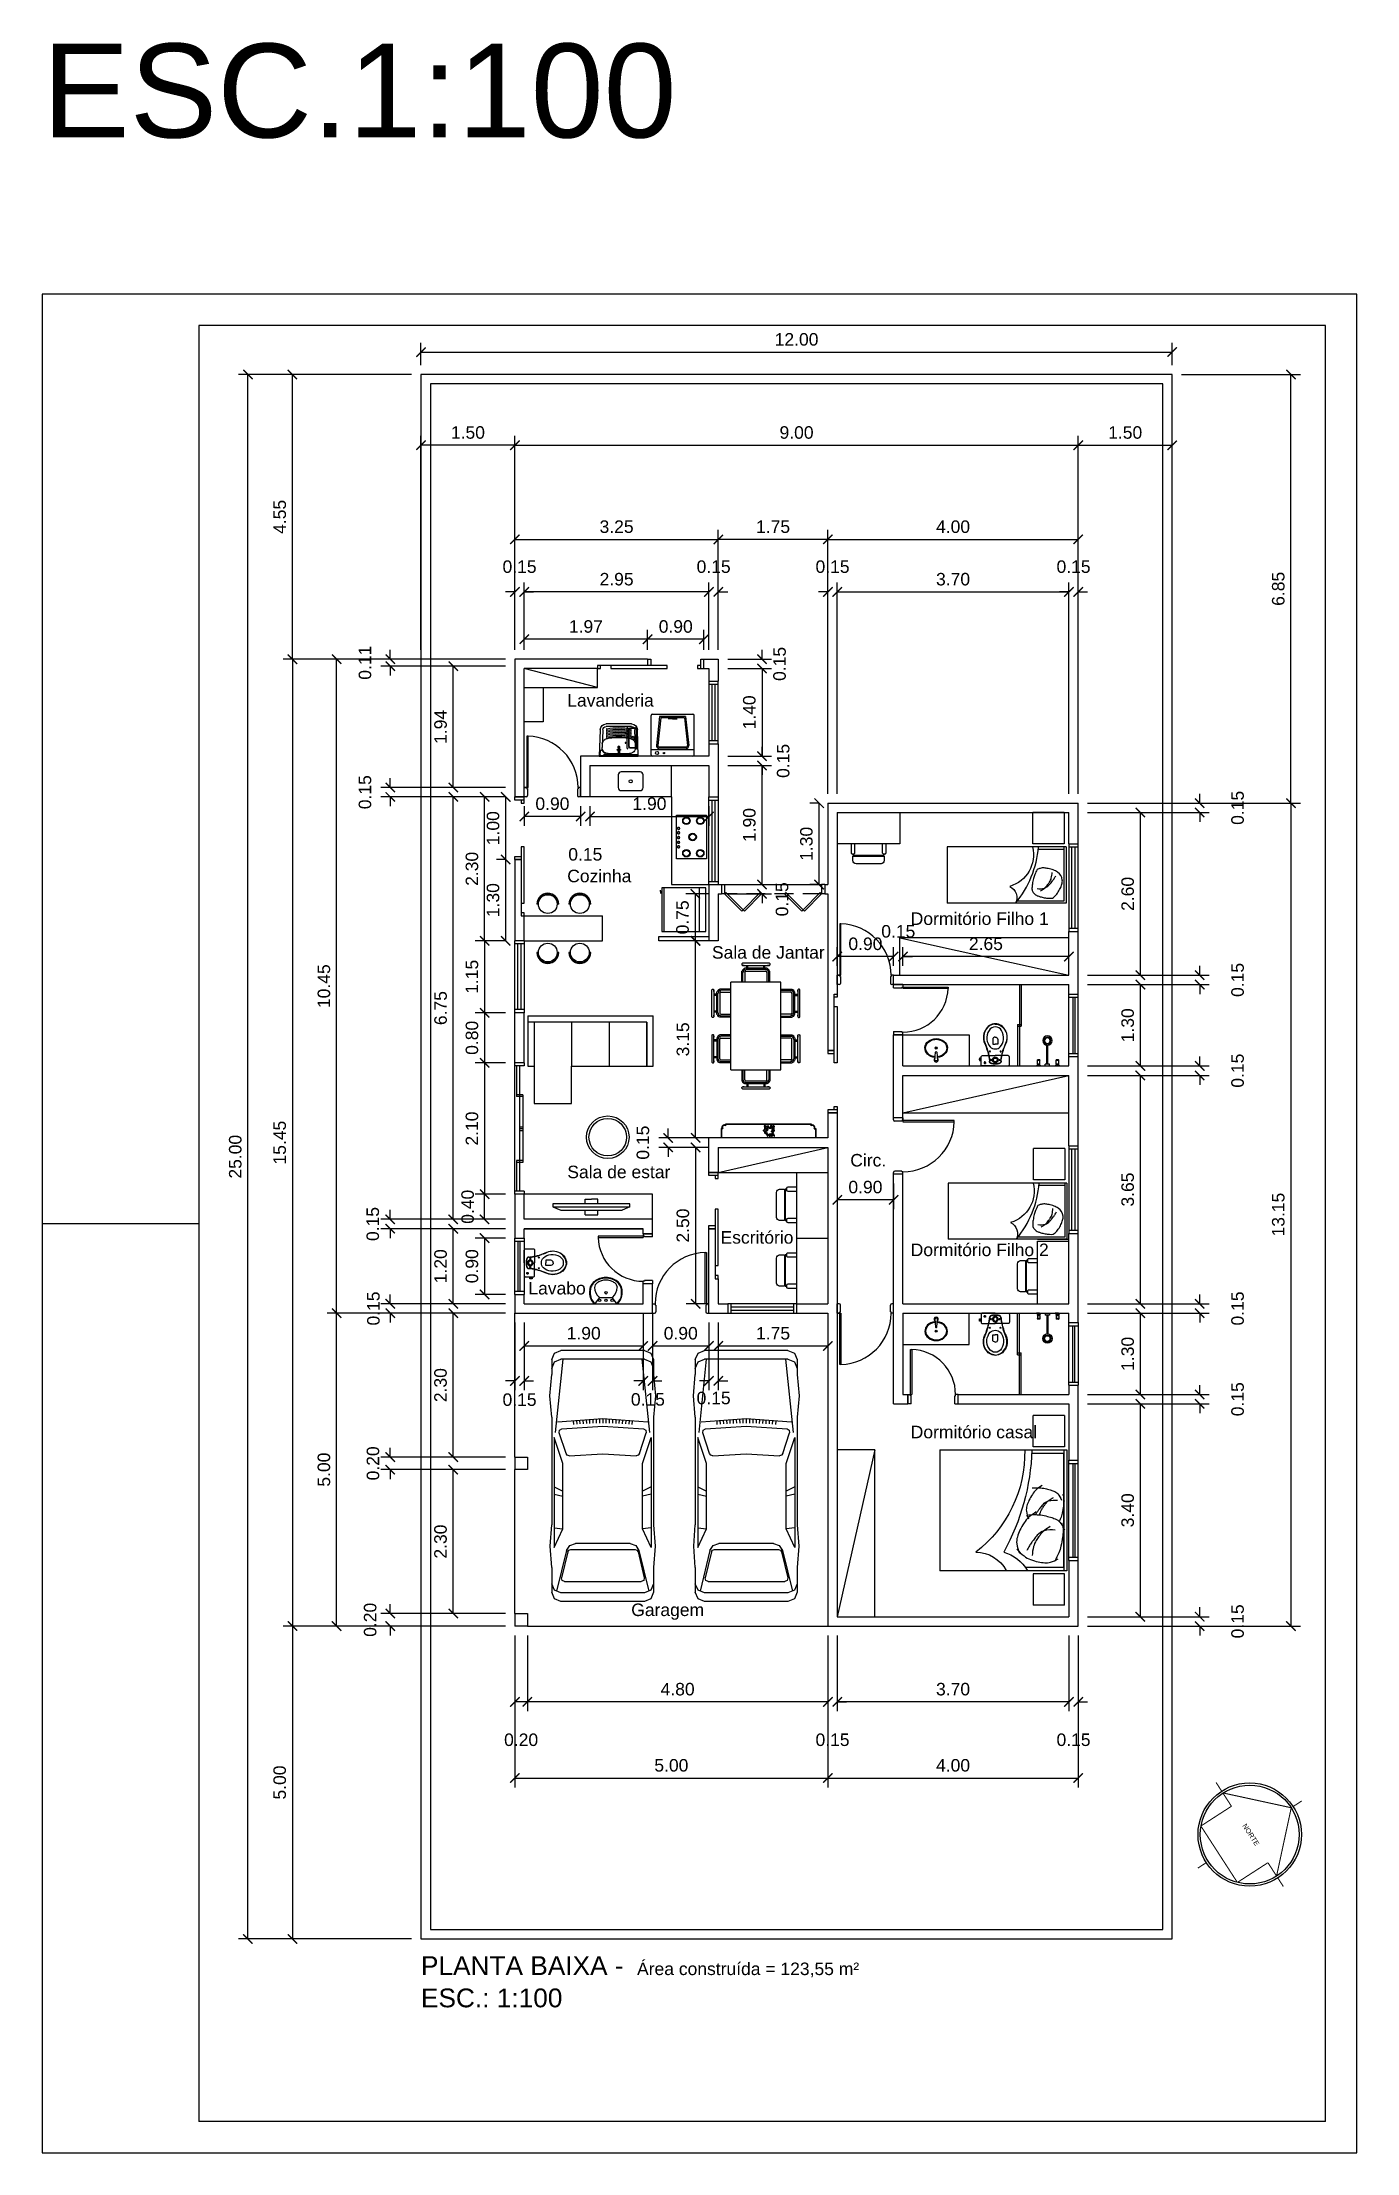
# Model space of a CAD drawing. Header units: inches. Extents: x 108.5 to 129.5, y 9.1 to 42.8.
import ezdxf
from ezdxf.enums import TextEntityAlignment as Align

# ---------------------------------------------------------------- set-up
doc = ezdxf.new("R2010")
doc.units = ezdxf.units.IN
doc.header["$MEASUREMENT"] = 0
doc.header["$PDMODE"] = 66
for name, pattern in [('DASHDOT', [25.4, 12.7, -6.35, 0, -6.35]), ('DASHEDX2', [1.5, 1, -0.5]), ('HIDDEN', [0.375, 0.25, -0.125])]:
    doc.linetypes.add(name, pattern=pattern)
for name, color, linetype in [('FOLHA', 1, 'Continuous'), ('LINHA DE CORTE', 2, 'Continuous'), ('Linha de margem', 2, 'Continuous'), ('MARGEM', 4, 'Continuous'), ('PAREDE', 5, 'Continuous'), ('peças hidraulica', 202, 'Continuous'), ('Portas', 1, 'Continuous'), ('Projeção Est. eucalipto', 11, 'DASHEDX2'), ('SAN', 8, 'Continuous'), ('SANFINAL', 1, 'Continuous'), ('SANHIDRO', 3, 'DASHDOT'), ('TELHADO', 3, 'Continuous')]:
    doc.layers.add(name, color=color, linetype=linetype)
doc.styles.get("Standard").update_dxf_attribs({"font": 'arial.ttf'})
doc.dimstyles.new('ESC 1.100', dxfattribs={"dimtxt": 0.2, "dimasz": 0.15, "dimexe": 0.15, "dimexo": 0.15, "dimgap": 0.1, "dimtad": 1, "dimzin": 0, "dimdsep": 46, "dimtxsty": 'Standard', "dimblk": 'ARCHTICK', "dimcen": 0, "dimclrd": 1, "dimclre": 1, "dimclrt": 1, "dimadec": 0, "dimazin": 0, "dimtfac": 1, "dimtofl": 0, "dimtmove": 2, "dimatfit": 3, "dimfxl": 1, "dimtolj": 1, "dimtzin": 0, "dimlwd": -1, "dimlwe": -1, "dimarcsym": 0})

msp = doc.modelspace()

# ---------------------------------------------------------------- texts
at = {"layer": 'FOLHA'}
msp.add_text('ESC.1:100', height=1.5, dxfattribs=at).set_placement((108.523, 41.267))
at = {"layer": 'TELHADO'}
for s, p in [('Lavanderia', (117.601, 32.173)), ('Cozinha', (117.422, 29.366)), ('Dormitório Filho 1', (123.499, 28.684)), ('Sala de Jantar', (120.122, 28.145)), ('Circ.', (121.718, 24.824)), ('Sala de estar', (117.734, 24.637)), ('Escritório', (119.941, 23.591)), ('Dormitório Filho 2', (123.499, 23.392)), ('Lavabo', (116.747, 22.779)), ('Dormitório casal', (123.406, 20.481)), ('Garagem', (118.514, 17.64)), ('Área construída = 123,55 m²', (119.799, 11.903))]:
    msp.add_text(s, height=0.2, rotation=360, dxfattribs=at).set_placement(p, align=Align.CENTER)
for s, p in [('PLANTA BAIXA - ', (114.573, 11.814)), ('ESC.: 1:100 ', (114.573, 11.298))]:
    msp.add_text(s, height=0.3, dxfattribs=at).set_placement(p, align=Align.BOTTOM_LEFT)

# ---------------------------------------------------------------- blocks, each defined once
blk = doc.blocks.new('CP-919-S')
at = {"layer": 'SAN'}
for points in [[(-0.239, -0.148), (-0.254, -0.148), (-0.254, -0.13), (-0.254, -0.112), (-0.239, -0.112), (-0.239, -0.115), (-0.225, -0.115)], [(-0.239, -0.115), (-0.239, -0.145)], [(-0.239, -0.148), (-0.239, -0.145)], [(-0.239, -0.145), (-0.225, -0.145)]]:
    blk.add_lwpolyline(points, dxfattribs=at)
for points in [[(0, -0.022), (-0.205, -0.022, 0.414214), (-0.225, -0.042), (-0.225, -0.167, 0.414214), (-0.205, -0.187), (0, -0.187)], [(0.106, -0.187, 0.023796), (0.12, -0.247, 0.018927), (0.159, -0.357, -0.257438), (0.159, -0.597, -0.262599), (0, -0.697, -0.262599), (-0.159, -0.597, -0.257438), (-0.159, -0.357, 0.018927), (-0.12, -0.247, 0.023796), (-0.106, -0.187)], [(0, -0.022), (0.205, -0.022, -0.414214), (0.225, -0.042), (0.225, -0.167, -0.414214), (0.205, -0.187), (0, -0.187)], [(0, -0.485, -0.416941), (-0.041, -0.447), (-0.041, -0.369), (0, -0.369)], [(0, -0.485, 0.416941), (0.041, -0.447), (0.041, -0.369), (0, -0.369)]]:
    blk.add_lwpolyline(points, format="xyb", dxfattribs=at)
at = {"layer": 'SANFINAL'}
for points in [[(0, -0.692, -0.245706), (-0.149, -0.605, -0.211829), (-0.175, -0.409, 0.019478), (-0.131, -0.297, 0.023819)], [(0, -0.692, 0.245706), (0.149, -0.605, 0.211829), (0.175, -0.409, -0.019478), (0.131, -0.297, -0.023819)], [(-0.044, -0.692, 0.000321), (-0.044, -0.692, 0.211829)]]:
    blk.add_lwpolyline(points, format="xyb", dxfattribs=at)
blk.add_lwpolyline([(0, -0.296, -0.20562), (0.08, -0.327, -0.160662), (0.133, -0.447, -0.164706), (0.1, -0.589, -0.27871), (0, -0.646, -0.27871), (-0.1, -0.589, -0.164706), (-0.133, -0.447, -0.160662), (-0.081, -0.327, -0.20562)], format="xyb", close=True, dxfattribs=at)
at = {"layer": 'SANFINAL', "linetype": 'HIDDEN'}
for points in [[(-0.106, -0.187, 0.056494), (-0.093, -0.097, -0.304093), (-0.07, -0.063, -0.10621), (0, -0.053)], [(-0.103, -0.188, 0.056519), (-0.09, -0.097, -0.304021), (-0.069, -0.066, -0.106135), (0, -0.056, -0.106135)], [(0.106, -0.187, -0.056494), (0.093, -0.097, 0.304093), (0.07, -0.063, 0.10621), (0, -0.053)], [(0.103, -0.188, -0.056519), (0.09, -0.097, 0.304021), (0.069, -0.066, 0.106135), (0, -0.056, 0.106135)]]:
    blk.add_lwpolyline(points, format="xyb", dxfattribs=at)
for points in [[(-0.07, -0.125, -1), (-0.07, -0.111), (-0.066, -0.111, -1), (-0.066, -0.125)], [(0.07, -0.125, 1), (0.07, -0.111), (0.066, -0.111, 1), (0.066, -0.125)]]:
    blk.add_lwpolyline(points, format="xyb", close=True, dxfattribs=at)
blk.add_circle((-0.167, -0.074), 0.0125, dxfattribs=at)
at = {"layer": 'SANFINAL'}
for centre in [(-0.085, -0.254), (0.085, -0.254)]:
    blk.add_circle(centre, 0.0075, dxfattribs=at)
for centre, start, end in [((-0.686, -0.096), 340.0944, 351.0703), ((0.686, -0.096), 188.9297, 199.9056)]:
    blk.add_arc(centre, 0.59, start, end, dxfattribs=at)
at = {"layer": 'SANFINAL', "linetype": 'HIDDEN'}
for radius, start, end in [(0.045, 90, 270), (0.0405, 90, 270), (0.0305, 90, 270), (0.045, 270, 90), (0.0405, 270, 90), (0.0305, 270, 90)]:
    blk.add_arc((0, -0.118), radius, start, end, dxfattribs=at)
at = {"layer": 'SANHIDRO'}
for p, q in [((-0.261, -0.13), (-0.219, -0.13)), ((-0.183, -0.074), (-0.148, -0.074)), ((-0.167, -0.089), (-0.167, -0.054)), ((-0.095, -0.254), (-0.075, -0.254)), ((-0.085, -0.267), (-0.085, -0.246)), ((-0.07, -0.128), (-0.07, -0.106)), ((-0.066, -0.128), (-0.066, -0.106)), ((0.066, -0.128), (0.066, -0.106)), ((0.07, -0.128), (0.07, -0.106)), ((0.095, -0.254), (0.075, -0.254)), ((0.085, -0.267), (0.085, -0.246))]:
    blk.add_line(p, q, dxfattribs=at)
blk = doc.blocks.new('CHUVE')
at = {"layer": 'SAN'}
for p, q in [((-0.096, 0.317), (-0.096, 0.355)), ((-0.036, 0.357), (-0.086, 0.357)), ((-0.033, 0.361), (-0.036, 0.357)), ((-0.036, 0.357), (-0.036, 0.315)), ((-0.033, 0.361), (-0.033, 0.311)), ((-0.033, 0.361), (-0.033, 0.311)), ((-0.033, 0.349), (-0.03, 0.349)), ((-0.03, 0.351), (-0.03, 0.321)), ((-0.01, 0.373), (0, 0.373)), ((-0.01, 0.329), (-0.01, 0.373)), ((-0.01, 0.359), (-0.01, 0.3)), ((-0.01, 0.351), (-0.01, 0.351)), ((0, 0.321), (0, 0.373)), ((-0.03, 0.205), (-0.33, 0.205)), ((-0.03, 0.19), (-0.33, 0.19)), ((-0.096, 0.017), (-0.096, 0.055)), ((-0.036, 0.315), (-0.086, 0.315)), ((-0.036, 0.057), (-0.086, 0.057)), ((-0.036, 0.015), (-0.086, 0.015)), ((-0.033, 0.311), (-0.036, 0.315)), ((-0.033, 0.061), (-0.036, 0.057)), ((-0.036, 0.057), (-0.036, 0.015)), ((-0.033, 0.011), (-0.036, 0.015)), ((-0.033, 0.323), (-0.03, 0.323)), ((-0.033, 0.061), (-0.033, 0.011)), ((-0.033, 0.061), (-0.033, 0.011)), ((-0.033, 0.049), (-0.03, 0.049)), ((-0.033, 0.023), (-0.03, 0.023)), ((-0.03, 0.165), (-0.03, 0.23)), ((0, 0.23), (-0.03, 0.23)), ((0, 0.165), (-0.03, 0.165)), ((-0.03, 0.051), (-0.03, 0.021)), ((-0.01, 0.3), (0, 0.3)), ((-0.01, 0.073), (0, 0.073)), ((-0.01, 0.029), (-0.01, 0.073)), ((-0.01, 0.059), (-0.01, 0)), ((-0.01, 0.051), (-0.01, 0.051)), ((-0.01, 0), (0, 0)), ((0, 0.321), (0, 0.3)), ((0, 0.021), (0, 0.073)), ((0, 0.021), (0, 0))]:
    blk.add_line(p, q, dxfattribs=at)
blk.add_circle((-0.405, 0.197), 0.075, dxfattribs=at)
for centre, start, end in [((-0.094, 0.355), 90, 180), ((-0.094, 0.317), 180, 270), ((-0.094, 0.055), 90, 180), ((-0.094, 0.017), 180, 270)]:
    blk.add_arc(centre, 0.002, start, end, dxfattribs=at)
at = {"layer": 'SANFINAL'}
for p, q in [((-0.089, 0.357), (-0.094, 0.357)), ((-0.089, 0.315), (-0.089, 0.357)), ((-0.086, 0.315), (-0.086, 0.357)), ((-0.03, 0.351), (-0.01, 0.351)), ((-0.089, 0.315), (-0.094, 0.315)), ((-0.089, 0.057), (-0.094, 0.057)), ((-0.089, 0.015), (-0.094, 0.015)), ((-0.089, 0.015), (-0.089, 0.057)), ((-0.086, 0.015), (-0.086, 0.057)), ((-0.03, 0.321), (-0.01, 0.321)), ((-0.03, 0.051), (-0.01, 0.051)), ((-0.03, 0.021), (-0.01, 0.021))]:
    blk.add_line(p, q, dxfattribs=at)
for radius in [0.055, 0.045]:
    blk.add_circle((-0.405, 0.197), radius, dxfattribs=at)
for centre, radius, start, end in [((-0.088, 0.356), 0.00182, 34.6179, 145.3821), ((-0.088, 0.316), 0.00188, 217.2436, 322.7564), ((-0.088, 0.056), 0.00182, 34.6179, 145.3821), ((-0.088, 0.016), 0.00188, 217.2436, 322.7564)]:
    blk.add_arc(centre, radius, start, end, dxfattribs=at)
blk = doc.blocks.new('VEICULO1')
at = {"color": 0}
for points in [[(0, 0.00838), (0.00054, 0.0097)], [(0.00054, 0.0097), (0.00185, 0.01024)], [(0.00178, 0.00838), (0.00232, 0.0097)], [(0.0165, 0.00947), (0.00178, 0.00796)], [(0.00185, 0.01024), (0.00485, 0.01024)], [(0.00232, 0.0097), (0.00363, 0.01024)], [(0.00485, 0.01024), (0.00913, 0.01063)], [(0.00913, 0.01063), (0.01341, 0.01024)], [(0.01341, 0.01024), (0.03507, 0.01024)], [(0.01372, 0), (0.01433, 0.00909)], [(0.01576, 0.00822), (0.01604, 0.00866)], [(0.01604, 0.00866), (0.01657, 0.00873)], [(0.02075, 0.00737), (0.01657, 0.00873)], [(0.01752, 0.00977), (0.03962, 0.00977)], [(0.02274, 0.008), (0.01752, 0.00977)], [(0.02746, 0.00977), (0.02829, 0.008)], [(0.0289, 0.00977), (0.02934, 0.008)], [(0.03507, 0.01024), (0.03937, 0.01056)], [(0.0357, 0.00977), (0.03589, 0.008)], [(0.03962, 0.00977), (0.03589, 0.008)], [(0.03937, 0.01056), (0.04368, 0.01024)], [(0.04022, 0.00729), (0.04844, 0.00929)], [(0.04368, 0.01024), (0.04862, 0.01024)], [(0.0469, 0.01024), (0.04822, 0.0097)], [(0.04822, 0.0097), (0.04876, 0.00838)], [(0.04862, 0.01024), (0.04993, 0.0097)], [(0.04993, 0.0097), (0.05047, 0.00838)], [(0, 0.00838), (0, -0.00838)], [(0.00178, 0.00838), (0.00178, -0.00838)], [(0.01406, 0.00463), (0.01479, 0.00458)], [(0.01411, 0.00529), (0.01483, 0.00524)], [(0.01417, 0.00595), (0.01488, 0.00589)], [(0.01526, 0), (0.01576, 0.00822)], [(0.02075, 0.00737), (0.02108, 0.00711)], [(0.02081, 0), (0.02118, 0.00671)], [(0.02108, 0.00711), (0.02118, 0.00671)], [(0.03589, 0.008), (0.02274, 0.008)], [(0.03881, 0.00549), (0.0392, 0.00663)], [(0.03881, 0.00549), (0.03881, -0.00549)], [(0.0392, 0.00663), (0.04022, 0.00729)], [(0.04005, 0.0065), (0.04018, 0.00688)], [(0.04005, -0.0064), (0.04005, 0.0065)], [(0.04018, 0.00688), (0.04052, 0.0071)], [(0.04052, 0.0071), (0.04572, 0.00837)], [(0.04572, 0.00837), (0.04625, 0.00825)], [(0.04625, 0.00825), (0.04648, 0.00776)], [(0.04648, -0.00767), (0.04648, 0.00776)], [(0.04876, 0.00838), (0.04876, -0.00838)], [(0.05047, 0.00838), (0.05047, -0.00838)], [(0.01433, -0.00909), (0.01372, 0)], [(0.01391, 0.00066), (0.01464, 0.00066)], [(0.01391, 0), (0.01463, 0)], [(0.01392, 0.00132), (0.01464, 0.00131)], [(0.01393, 0.00199), (0.01466, 0.00197)], [(0.01396, 0.00265), (0.01468, 0.00262)], [(0.01399, 0.00331), (0.01471, 0.00327)], [(0.01402, 0.00397), (0.01475, 0.00393)], [(0.01576, -0.00821), (0.01526, 0)], [(0.02118, -0.00671), (0.02081, 0)], [(0.01391, -0.00066), (0.01464, -0.00065)], [(0.01392, -0.00132), (0.01464, -0.00131)], [(0.01393, -0.00199), (0.01466, -0.00196)], [(0.01396, -0.00265), (0.01468, -0.00262)], [(0.01399, -0.00331), (0.01471, -0.00327)], [(0.01402, -0.00397), (0.01475, -0.00393)], [(0.00054, -0.00969), (0, -0.00838)], [(0.0165, -0.00946), (0.00178, -0.00796)], [(0.00232, -0.00969), (0.00178, -0.00838)], [(0.01406, -0.00463), (0.01479, -0.00458)], [(0.01411, -0.00529), (0.01483, -0.00523)], [(0.01417, -0.00594), (0.01488, -0.00589)], [(0.01604, -0.00866), (0.01576, -0.00821)], [(0.02075, -0.00736), (0.01657, -0.00873)], [(0.02274, -0.008), (0.01752, -0.00976)], [(0.02108, -0.00711), (0.02075, -0.00736)], [(0.02118, -0.00671), (0.02108, -0.00711)], [(0.03589, -0.008), (0.02274, -0.008)], [(0.02746, -0.00976), (0.02829, -0.008)], [(0.0289, -0.00976), (0.02934, -0.008)], [(0.0357, -0.00976), (0.03589, -0.008)], [(0.03962, -0.00976), (0.03589, -0.008)], [(0.0392, -0.00663), (0.03881, -0.00549)], [(0.04022, -0.00729), (0.0392, -0.00663)], [(0.04018, -0.00678), (0.04005, -0.0064)], [(0.04052, -0.007), (0.04018, -0.00678)], [(0.04022, -0.00729), (0.04844, -0.00928)], [(0.04052, -0.007), (0.04572, -0.00827)], [(0.04625, -0.00815), (0.04572, -0.00827)], [(0.04648, -0.00767), (0.04625, -0.00815)], [(0.04876, -0.00838), (0.04822, -0.00969)], [(0.05047, -0.00838), (0.04993, -0.00969)], [(0.00185, -0.01024), (0.00054, -0.00969)], [(0.00185, -0.01024), (0.00485, -0.01024)], [(0.00363, -0.01024), (0.00232, -0.00969)], [(0.00913, -0.01062), (0.00485, -0.01024)], [(0.01341, -0.01024), (0.00913, -0.01062)], [(0.01341, -0.01024), (0.03507, -0.01024)], [(0.01657, -0.00873), (0.01604, -0.00866)], [(0.01752, -0.00976), (0.03962, -0.00976)], [(0.03937, -0.01056), (0.03507, -0.01024)], [(0.04368, -0.01024), (0.03937, -0.01056)], [(0.04368, -0.01024), (0.04862, -0.01024)], [(0.04822, -0.00969), (0.0469, -0.01024)], [(0.04993, -0.00969), (0.04862, -0.01024)]]:
    blk.add_lwpolyline(points, dxfattribs=at)
blk = doc.blocks.new('NORTE')
at = {"color": 7, "const_width": 0.499}
for points in [[(-24.3, -0.5), (-0.3, 23.4)], [(-0.3, 24.4), (-0.3, 29.4)], [(-0.3, 23.4), (23.6, -0.5)], [(-25.3, -0.5), (-30.3, -0.5)], [(-16.6, -0.5), (-24.3, -0.5)], [(-16.6, -0.5), (-16.6, -18.1)], [(15.9, -0.5), (23.6, -0.5)], [(15.9, -0.5), (15.9, -18.1)], [(24.6, -0.5), (29.6, -0.5)], [(-16.6, -18.1), (15.9, -18.1)], [(-0.3, -25.4), (-0.3, -30.4)]]:
    blk.add_lwpolyline(points, dxfattribs=at)
blk.add_circle((-0.3, -0.5), 25)
at = {"color": 7}
blk.add_circle((-0.3, -0.5), 23.9, dxfattribs=at)
blk.add_text('NORTE', height=2.44, dxfattribs=at).set_placement((-5.9, -1.3))
blk = doc.blocks.new('_ArchTick')
at = {"color": 0, "linetype": 'ByBlock', "const_width": 0.15}
blk.add_lwpolyline([(-0.5, -0.5), (0.5, 0.5)], dxfattribs=at)
blk = doc.blocks.new('*D55')
at = {"layer": 'Defpoints', "color": 0}
for p in [(112.52, 37.48), (114.573, 37.48), (116.073, 32.93)]:
    blk.add_point(p, dxfattribs=at)
at = {"layer": 'TELHADO', "color": 1}
for p, q in [((114.423, 37.48), (112.37, 37.48)), ((112.52, 32.93), (112.52, 37.48)), ((115.923, 32.93), (112.37, 32.93))]:
    blk.add_line(p, q, dxfattribs=at)
at = {"layer": 'TELHADO', "color": 1, "xscale": 0.15, "yscale": 0.15, "zscale": 0.15}
for p, rotation in [((112.52, 37.48), 90), ((112.52, 32.93), 270)]:
    blk.add_blockref('_ArchTick', p, dxfattribs=dict(at, rotation=rotation))
at = {"layer": 'TELHADO', "color": 1, "insert": (112.318, 35.205), "char_height": 0.2, "attachment_point": 5, "rotation": 90}
blk.add_mtext('\\A1;4.55', dxfattribs=at)
blk = doc.blocks.new('*D56')
at = {"layer": 'Defpoints', "color": 0}
for p in [(116.073, 32.93), (112.52, 17.48), (116.073, 17.48)]:
    blk.add_point(p, dxfattribs=at)
at = {"layer": 'TELHADO', "color": 1}
for p, q in [((115.923, 32.93), (112.37, 32.93)), ((112.52, 32.93), (112.52, 17.48)), ((115.923, 17.48), (112.37, 17.48))]:
    blk.add_line(p, q, dxfattribs=at)
at = {"layer": 'TELHADO', "color": 1, "xscale": 0.15, "yscale": 0.15, "zscale": 0.15}
for p, rotation in [((112.52, 32.93), 90), ((112.52, 17.48), 270)]:
    blk.add_blockref('_ArchTick', p, dxfattribs=dict(at, rotation=rotation))
at = {"layer": 'TELHADO', "color": 1, "insert": (112.317, 25.205), "char_height": 0.2, "attachment_point": 5, "rotation": 90}
blk.add_mtext('\\A1;15.45', dxfattribs=at)
blk = doc.blocks.new('*D57')
at = {"layer": 'Defpoints', "color": 0}
for p in [(116.073, 17.48), (112.52, 12.48), (114.573, 12.48)]:
    blk.add_point(p, dxfattribs=at)
at = {"layer": 'TELHADO', "color": 1}
for p, q in [((115.923, 17.48), (112.37, 17.48)), ((112.52, 17.48), (112.52, 12.48)), ((114.423, 12.48), (112.37, 12.48))]:
    blk.add_line(p, q, dxfattribs=at)
at = {"layer": 'TELHADO', "color": 1, "xscale": 0.15, "yscale": 0.15, "zscale": 0.15}
for p, rotation in [((112.52, 17.48), 90), ((112.52, 12.48), 270)]:
    blk.add_blockref('_ArchTick', p, dxfattribs=dict(at, rotation=rotation))
at = {"layer": 'TELHADO', "color": 1, "insert": (112.317, 14.98), "char_height": 0.2, "attachment_point": 5, "rotation": 90}
blk.add_mtext('\\A1;5.00', dxfattribs=at)
blk = doc.blocks.new('*D58')
at = {"layer": 'Defpoints', "color": 0}
for p in [(114.082, 17.68), (116.073, 17.68), (116.073, 17.48)]:
    blk.add_point(p, dxfattribs=at)
at = {"layer": 'TELHADO', "color": 1}
for p, q in [((115.923, 17.68), (113.932, 17.68)), ((114.082, 17.68), (114.082, 17.83)), ((115.923, 17.48), (113.932, 17.48)), ((114.082, 17.48), (114.082, 17.33))]:
    blk.add_line(p, q, dxfattribs=at)
at = {"layer": 'TELHADO', "color": 1, "xscale": 0.15, "yscale": 0.15, "zscale": 0.15}
for p, rotation in [((114.082, 17.68), 270), ((114.082, 17.48), 90)]:
    blk.add_blockref('_ArchTick', p, dxfattribs=dict(at, rotation=rotation))
at = {"layer": 'TELHADO', "color": 1, "insert": (113.762, 17.58), "char_height": 0.2, "attachment_point": 5, "rotation": 90}
blk.add_mtext('\\A1;0.20', dxfattribs=at)
blk = doc.blocks.new('*D59')
at = {"layer": 'Defpoints', "color": 0}
for p in [(115.089, 19.98), (116.073, 19.98), (116.073, 17.68)]:
    blk.add_point(p, dxfattribs=at)
at = {"layer": 'TELHADO', "color": 1}
for p, q in [((115.923, 19.98), (114.939, 19.98)), ((115.089, 17.68), (115.089, 19.98)), ((115.923, 17.68), (114.939, 17.68))]:
    blk.add_line(p, q, dxfattribs=at)
at = {"layer": 'TELHADO', "color": 1, "xscale": 0.15, "yscale": 0.15, "zscale": 0.15}
for p, rotation in [((115.089, 19.98), 90), ((115.089, 17.68), 270)]:
    blk.add_blockref('_ArchTick', p, dxfattribs=dict(at, rotation=rotation))
at = {"layer": 'TELHADO', "color": 1, "insert": (114.886, 18.83), "char_height": 0.2, "attachment_point": 5, "rotation": 90}
blk.add_mtext('\\A1;2.30', dxfattribs=at)
blk = doc.blocks.new('*D60')
at = {"layer": 'Defpoints', "color": 0}
for p in [(114.082, 20.18), (116.073, 20.18), (116.073, 19.98)]:
    blk.add_point(p, dxfattribs=at)
at = {"layer": 'TELHADO', "color": 1}
for p, q in [((114.082, 20.18), (114.082, 20.33)), ((115.923, 20.18), (113.932, 20.18)), ((115.923, 19.98), (113.932, 19.98)), ((114.082, 19.98), (114.082, 19.83))]:
    blk.add_line(p, q, dxfattribs=at)
at = {"layer": 'TELHADO', "color": 1, "xscale": 0.15, "yscale": 0.15, "zscale": 0.15}
for p, rotation in [((114.082, 20.18), 270), ((114.082, 19.98), 90)]:
    blk.add_blockref('_ArchTick', p, dxfattribs=dict(at, rotation=rotation))
at = {"layer": 'TELHADO', "color": 1, "insert": (113.807, 20.08), "char_height": 0.2, "attachment_point": 5, "rotation": 90}
blk.add_mtext('\\A1;0.20', dxfattribs=at)
blk = doc.blocks.new('*D61')
at = {"layer": 'Defpoints', "color": 0}
for p in [(115.089, 22.48), (116.073, 22.48), (116.073, 20.18)]:
    blk.add_point(p, dxfattribs=at)
at = {"layer": 'TELHADO', "color": 1}
for p, q in [((115.923, 22.48), (114.939, 22.48)), ((115.089, 20.18), (115.089, 22.48)), ((115.923, 20.18), (114.939, 20.18))]:
    blk.add_line(p, q, dxfattribs=at)
at = {"layer": 'TELHADO', "color": 1, "xscale": 0.15, "yscale": 0.15, "zscale": 0.15}
for p, rotation in [((115.089, 22.48), 90), ((115.089, 20.18), 270)]:
    blk.add_blockref('_ArchTick', p, dxfattribs=dict(at, rotation=rotation))
at = {"layer": 'TELHADO', "color": 1, "insert": (114.886, 21.33), "char_height": 0.2, "attachment_point": 5, "rotation": 90}
blk.add_mtext('\\A1;2.30', dxfattribs=at)
blk = doc.blocks.new('*D62')
at = {"layer": 'Defpoints', "color": 0}
for p in [(115.089, 23.83), (116.073, 23.83), (116.073, 22.63)]:
    blk.add_point(p, dxfattribs=at)
at = {"layer": 'TELHADO', "color": 1}
for p, q in [((115.923, 23.83), (114.939, 23.83)), ((115.089, 22.63), (115.089, 23.83)), ((115.923, 22.63), (114.939, 22.63))]:
    blk.add_line(p, q, dxfattribs=at)
at = {"layer": 'TELHADO', "color": 1, "xscale": 0.15, "yscale": 0.15, "zscale": 0.15}
for p, rotation in [((115.089, 23.83), 90), ((115.089, 22.63), 270)]:
    blk.add_blockref('_ArchTick', p, dxfattribs=dict(at, rotation=rotation))
at = {"layer": 'TELHADO', "color": 1, "insert": (114.887, 23.23), "char_height": 0.2, "attachment_point": 5, "rotation": 90}
blk.add_mtext('\\A1;1.20', dxfattribs=at)
blk = doc.blocks.new('*D63')
at = {"layer": 'Defpoints', "color": 0}
for p in [(114.082, 23.98), (116.073, 23.98), (116.073, 23.83)]:
    blk.add_point(p, dxfattribs=at)
at = {"layer": 'TELHADO', "color": 1}
for p, q in [((115.923, 23.98), (113.932, 23.98)), ((114.082, 23.98), (114.082, 24.13)), ((115.923, 23.83), (113.932, 23.83)), ((114.082, 23.83), (114.082, 23.68))]:
    blk.add_line(p, q, dxfattribs=at)
at = {"layer": 'TELHADO', "color": 1, "xscale": 0.15, "yscale": 0.15, "zscale": 0.15}
for p, rotation in [((114.082, 23.98), 270), ((114.082, 23.83), 90)]:
    blk.add_blockref('_ArchTick', p, dxfattribs=dict(at, rotation=rotation))
at = {"layer": 'TELHADO', "color": 1, "insert": (113.804, 23.905), "char_height": 0.2, "attachment_point": 5, "rotation": 90}
blk.add_mtext('\\A1;0.15', dxfattribs=at)
blk = doc.blocks.new('*D64')
at = {"layer": 'Defpoints', "color": 0}
for p in [(114.082, 22.63), (116.073, 22.63), (116.073, 22.48)]:
    blk.add_point(p, dxfattribs=at)
at = {"layer": 'TELHADO', "color": 1}
for p, q in [((115.923, 22.63), (113.932, 22.63)), ((114.082, 22.63), (114.082, 22.78)), ((115.923, 22.48), (113.932, 22.48)), ((114.082, 22.48), (114.082, 22.33))]:
    blk.add_line(p, q, dxfattribs=at)
at = {"layer": 'TELHADO', "color": 1, "xscale": 0.15, "yscale": 0.15, "zscale": 0.15}
for p, rotation in [((114.082, 22.63), 270), ((114.082, 22.48), 90)]:
    blk.add_blockref('_ArchTick', p, dxfattribs=dict(at, rotation=rotation))
at = {"layer": 'TELHADO', "color": 1, "insert": (113.814, 22.555), "char_height": 0.2, "attachment_point": 5, "rotation": 90}
blk.add_mtext('\\A1;0.15', dxfattribs=at)
blk = doc.blocks.new('*D65')
at = {"layer": 'Defpoints', "color": 0}
for p in [(125.073, 17.63), (127.013, 17.63), (125.073, 17.48)]:
    blk.add_point(p, dxfattribs=at)
at = {"layer": 'TELHADO', "color": 1}
for p, q in [((125.223, 17.63), (127.163, 17.63)), ((127.013, 17.63), (127.013, 17.78)), ((125.223, 17.48), (127.163, 17.48)), ((127.013, 17.48), (127.013, 17.33))]:
    blk.add_line(p, q, dxfattribs=at)
at = {"layer": 'TELHADO', "color": 1, "xscale": 0.15, "yscale": 0.15, "zscale": 0.15}
for p, rotation in [((127.013, 17.63), 270), ((127.013, 17.48), 90)]:
    blk.add_blockref('_ArchTick', p, dxfattribs=dict(at, rotation=rotation))
at = {"layer": 'TELHADO', "color": 1, "insert": (127.619, 17.555), "char_height": 0.2, "attachment_point": 5, "rotation": 90}
blk.add_mtext('\\A1;0.15', dxfattribs=at)
blk = doc.blocks.new('*D66')
at = {"layer": 'Defpoints', "color": 0}
for p in [(125.073, 21.03), (126.065, 21.03), (125.073, 17.63)]:
    blk.add_point(p, dxfattribs=at)
at = {"layer": 'TELHADO', "color": 1}
for p, q in [((125.223, 21.03), (126.215, 21.03)), ((126.065, 17.63), (126.065, 21.03)), ((125.223, 17.63), (126.215, 17.63))]:
    blk.add_line(p, q, dxfattribs=at)
at = {"layer": 'TELHADO', "color": 1, "xscale": 0.15, "yscale": 0.15, "zscale": 0.15}
for p, rotation in [((126.065, 21.03), 90), ((126.065, 17.63), 270)]:
    blk.add_blockref('_ArchTick', p, dxfattribs=dict(at, rotation=rotation))
at = {"layer": 'TELHADO', "color": 1, "insert": (125.863, 19.33), "char_height": 0.2, "attachment_point": 5, "rotation": 90}
blk.add_mtext('\\A1;3.40', dxfattribs=at)
blk = doc.blocks.new('*D67')
at = {"layer": 'Defpoints', "color": 0}
for p in [(125.073, 21.18), (125.073, 21.03), (127.013, 21.18)]:
    blk.add_point(p, dxfattribs=at)
at = {"layer": 'TELHADO', "color": 1}
for p, q in [((127.013, 21.18), (127.013, 21.33)), ((125.223, 21.18), (127.163, 21.18)), ((125.223, 21.03), (127.163, 21.03)), ((127.013, 21.03), (127.013, 20.88))]:
    blk.add_line(p, q, dxfattribs=at)
at = {"layer": 'TELHADO', "color": 1, "xscale": 0.15, "yscale": 0.15, "zscale": 0.15}
for p, rotation in [((127.013, 21.18), 270), ((127.013, 21.03), 90)]:
    blk.add_blockref('_ArchTick', p, dxfattribs=dict(at, rotation=rotation))
at = {"layer": 'TELHADO', "color": 1, "insert": (127.619, 21.105), "char_height": 0.2, "attachment_point": 5, "rotation": 90}
blk.add_mtext('\\A1;0.15', dxfattribs=at)
blk = doc.blocks.new('*D68')
at = {"layer": 'Defpoints', "color": 0}
for p in [(125.073, 22.48), (126.065, 22.48), (125.073, 21.18)]:
    blk.add_point(p, dxfattribs=at)
at = {"layer": 'TELHADO', "color": 1}
for p, q in [((125.223, 22.48), (126.215, 22.48)), ((126.065, 21.18), (126.065, 22.48)), ((125.223, 21.18), (126.215, 21.18))]:
    blk.add_line(p, q, dxfattribs=at)
at = {"layer": 'TELHADO', "color": 1, "xscale": 0.15, "yscale": 0.15, "zscale": 0.15}
for p, rotation in [((126.065, 22.48), 90), ((126.065, 21.18), 270)]:
    blk.add_blockref('_ArchTick', p, dxfattribs=dict(at, rotation=rotation))
at = {"layer": 'TELHADO', "color": 1, "insert": (125.863, 21.83), "char_height": 0.2, "attachment_point": 5, "rotation": 90}
blk.add_mtext('\\A1;1.30', dxfattribs=at)
blk = doc.blocks.new('*D69')
at = {"layer": 'Defpoints', "color": 0}
for p in [(125.073, 22.63), (127.013, 22.63), (125.073, 22.48)]:
    blk.add_point(p, dxfattribs=at)
at = {"layer": 'TELHADO', "color": 1}
for p, q in [((125.223, 22.63), (127.163, 22.63)), ((127.013, 22.63), (127.013, 22.78)), ((125.223, 22.48), (127.163, 22.48)), ((127.013, 22.48), (127.013, 22.33))]:
    blk.add_line(p, q, dxfattribs=at)
at = {"layer": 'TELHADO', "color": 1, "xscale": 0.15, "yscale": 0.15, "zscale": 0.15}
for p, rotation in [((127.013, 22.63), 270), ((127.013, 22.48), 90)]:
    blk.add_blockref('_ArchTick', p, dxfattribs=dict(at, rotation=rotation))
at = {"layer": 'TELHADO', "color": 1, "insert": (127.619, 22.555), "char_height": 0.2, "attachment_point": 5, "rotation": 90}
blk.add_mtext('\\A1;0.15', dxfattribs=at)
blk = doc.blocks.new('*D70')
at = {"layer": 'Defpoints', "color": 0}
for p in [(125.073, 26.28), (126.065, 26.28), (125.073, 22.63)]:
    blk.add_point(p, dxfattribs=at)
at = {"layer": 'TELHADO', "color": 1}
for p, q in [((125.223, 26.28), (126.215, 26.28)), ((126.065, 22.63), (126.065, 26.28)), ((125.223, 22.63), (126.215, 22.63))]:
    blk.add_line(p, q, dxfattribs=at)
at = {"layer": 'TELHADO', "color": 1, "xscale": 0.15, "yscale": 0.15, "zscale": 0.15}
for p, rotation in [((126.065, 26.28), 90), ((126.065, 22.63), 270)]:
    blk.add_blockref('_ArchTick', p, dxfattribs=dict(at, rotation=rotation))
at = {"layer": 'TELHADO', "color": 1, "insert": (125.863, 24.455), "char_height": 0.2, "attachment_point": 5, "rotation": 90}
blk.add_mtext('\\A1;3.65', dxfattribs=at)
blk = doc.blocks.new('*D71')
at = {"layer": 'Defpoints', "color": 0}
for p in [(125.073, 26.43), (127.013, 26.43), (125.073, 26.28)]:
    blk.add_point(p, dxfattribs=at)
at = {"layer": 'TELHADO', "color": 1}
for p, q in [((125.223, 26.43), (127.163, 26.43)), ((127.013, 26.43), (127.013, 26.58)), ((125.223, 26.28), (127.163, 26.28)), ((127.013, 26.28), (127.013, 26.13))]:
    blk.add_line(p, q, dxfattribs=at)
at = {"layer": 'TELHADO', "color": 1, "xscale": 0.15, "yscale": 0.15, "zscale": 0.15}
for p, rotation in [((127.013, 26.43), 270), ((127.013, 26.28), 90)]:
    blk.add_blockref('_ArchTick', p, dxfattribs=dict(at, rotation=rotation))
at = {"layer": 'TELHADO', "color": 1, "insert": (127.619, 26.355), "char_height": 0.2, "attachment_point": 5, "rotation": 90}
blk.add_mtext('\\A1;0.15', dxfattribs=at)
blk = doc.blocks.new('*D72')
at = {"layer": 'Defpoints', "color": 0}
for p in [(125.073, 27.73), (126.065, 27.73), (125.073, 26.43)]:
    blk.add_point(p, dxfattribs=at)
at = {"layer": 'TELHADO', "color": 1}
for p, q in [((125.223, 27.73), (126.215, 27.73)), ((126.065, 26.43), (126.065, 27.73)), ((125.223, 26.43), (126.215, 26.43))]:
    blk.add_line(p, q, dxfattribs=at)
at = {"layer": 'TELHADO', "color": 1, "xscale": 0.15, "yscale": 0.15, "zscale": 0.15}
for p, rotation in [((126.065, 27.73), 90), ((126.065, 26.43), 270)]:
    blk.add_blockref('_ArchTick', p, dxfattribs=dict(at, rotation=rotation))
at = {"layer": 'TELHADO', "color": 1, "insert": (125.863, 27.08), "char_height": 0.2, "attachment_point": 5, "rotation": 90}
blk.add_mtext('\\A1;1.30', dxfattribs=at)
blk = doc.blocks.new('*D73')
at = {"layer": 'Defpoints', "color": 0}
for p in [(125.073, 27.88), (125.073, 27.73), (127.013, 27.88)]:
    blk.add_point(p, dxfattribs=at)
at = {"layer": 'TELHADO', "color": 1}
for p, q in [((127.013, 27.88), (127.013, 28.03)), ((125.223, 27.88), (127.163, 27.88)), ((125.223, 27.73), (127.163, 27.73)), ((127.013, 27.73), (127.013, 27.58))]:
    blk.add_line(p, q, dxfattribs=at)
at = {"layer": 'TELHADO', "color": 1, "xscale": 0.15, "yscale": 0.15, "zscale": 0.15}
for p, rotation in [((127.013, 27.88), 270), ((127.013, 27.73), 90)]:
    blk.add_blockref('_ArchTick', p, dxfattribs=dict(at, rotation=rotation))
at = {"layer": 'TELHADO', "color": 1, "insert": (127.619, 27.805), "char_height": 0.2, "attachment_point": 5, "rotation": 90}
blk.add_mtext('\\A1;0.15', dxfattribs=at)
blk = doc.blocks.new('*D74')
at = {"layer": 'Defpoints', "color": 0}
for p in [(125.073, 30.48), (126.065, 30.48), (125.073, 27.88)]:
    blk.add_point(p, dxfattribs=at)
at = {"layer": 'TELHADO', "color": 1}
for p, q in [((125.223, 30.48), (126.215, 30.48)), ((126.065, 27.88), (126.065, 30.48)), ((125.223, 27.88), (126.215, 27.88))]:
    blk.add_line(p, q, dxfattribs=at)
at = {"layer": 'TELHADO', "color": 1, "xscale": 0.15, "yscale": 0.15, "zscale": 0.15}
for p, rotation in [((126.065, 30.48), 90), ((126.065, 27.88), 270)]:
    blk.add_blockref('_ArchTick', p, dxfattribs=dict(at, rotation=rotation))
at = {"layer": 'TELHADO', "color": 1, "insert": (125.863, 29.18), "char_height": 0.2, "attachment_point": 5, "rotation": 90}
blk.add_mtext('\\A1;2.60', dxfattribs=at)
blk = doc.blocks.new('*D75')
at = {"layer": 'Defpoints', "color": 0}
for p in [(125.073, 30.63), (125.073, 30.48), (127.013, 30.63)]:
    blk.add_point(p, dxfattribs=at)
at = {"layer": 'TELHADO', "color": 1}
for p, q in [((127.013, 30.63), (127.013, 30.78)), ((125.223, 30.63), (127.163, 30.63)), ((125.223, 30.48), (127.163, 30.48)), ((127.013, 30.48), (127.013, 30.33))]:
    blk.add_line(p, q, dxfattribs=at)
at = {"layer": 'TELHADO', "color": 1, "xscale": 0.15, "yscale": 0.15, "zscale": 0.15}
for p, rotation in [((127.013, 30.63), 270), ((127.013, 30.48), 90)]:
    blk.add_blockref('_ArchTick', p, dxfattribs=dict(at, rotation=rotation))
at = {"layer": 'TELHADO', "color": 1, "insert": (127.619, 30.555), "char_height": 0.2, "attachment_point": 5, "rotation": 90}
blk.add_mtext('\\A1;0.15', dxfattribs=at)
blk = doc.blocks.new('*D76')
at = {"layer": 'Defpoints', "color": 0}
for p in [(126.573, 37.48), (128.471, 37.48), (125.073, 30.63)]:
    blk.add_point(p, dxfattribs=at)
at = {"layer": 'TELHADO', "color": 1}
for p, q in [((126.723, 37.48), (128.621, 37.48)), ((128.471, 30.63), (128.471, 37.48)), ((125.223, 30.63), (128.621, 30.63))]:
    blk.add_line(p, q, dxfattribs=at)
at = {"layer": 'TELHADO', "color": 1, "xscale": 0.15, "yscale": 0.15, "zscale": 0.15}
for p, rotation in [((128.471, 37.48), 90), ((128.471, 30.63), 270)]:
    blk.add_blockref('_ArchTick', p, dxfattribs=dict(at, rotation=rotation))
at = {"layer": 'TELHADO', "color": 1, "insert": (128.269, 34.055), "char_height": 0.2, "attachment_point": 5, "rotation": 90}
blk.add_mtext('\\A1;6.85', dxfattribs=at)
blk = doc.blocks.new('*D77')
at = {"layer": 'Defpoints', "color": 0}
for p in [(125.073, 30.63), (125.073, 17.48), (128.471, 17.48)]:
    blk.add_point(p, dxfattribs=at)
at = {"layer": 'TELHADO', "color": 1}
for p, q in [((125.223, 30.63), (128.621, 30.63)), ((128.471, 30.63), (128.471, 17.48)), ((125.223, 17.48), (128.621, 17.48))]:
    blk.add_line(p, q, dxfattribs=at)
at = {"layer": 'TELHADO', "color": 1, "xscale": 0.15, "yscale": 0.15, "zscale": 0.15}
for p, rotation in [((128.471, 30.63), 90), ((128.471, 17.48), 270)]:
    blk.add_blockref('_ArchTick', p, dxfattribs=dict(at, rotation=rotation))
at = {"layer": 'TELHADO', "color": 1, "insert": (128.269, 24.055), "char_height": 0.2, "attachment_point": 5, "rotation": 90}
blk.add_mtext('\\A1;13.15', dxfattribs=at)
blk = doc.blocks.new('*D78')
at = {"layer": 'Defpoints', "color": 0}
for p in [(119.323, 34.845), (119.323, 32.93), (121.073, 30.63)]:
    blk.add_point(p, dxfattribs=at)
at = {"layer": 'TELHADO', "color": 1}
for p, q in [((119.323, 33.08), (119.323, 34.995)), ((121.073, 34.845), (119.323, 34.845)), ((121.073, 30.78), (121.073, 34.995))]:
    blk.add_line(p, q, dxfattribs=at)
at = {"layer": 'TELHADO', "color": 1, "xscale": 0.15, "yscale": 0.15, "zscale": 0.15, "rotation": 180}
blk.add_blockref('_ArchTick', (119.323, 34.845), dxfattribs=at)
at = {"layer": 'TELHADO', "color": 1, "xscale": 0.15, "yscale": 0.15, "zscale": 0.15}
blk.add_blockref('_ArchTick', (121.073, 34.845), dxfattribs=at)
at = {"layer": 'TELHADO', "color": 1, "insert": (120.198, 35.047), "char_height": 0.2, "attachment_point": 5}
blk.add_mtext('\\A1;1.75', dxfattribs=at)
blk = doc.blocks.new('*D79')
at = {"layer": 'Defpoints', "color": 0}
for p in [(119.173, 34.006), (119.173, 32.93), (119.323, 32.93)]:
    blk.add_point(p, dxfattribs=at)
at = {"layer": 'TELHADO', "color": 1}
for p, q in [((119.173, 33.08), (119.173, 34.156)), ((119.323, 33.08), (119.323, 34.156)), ((119.173, 34.006), (119.023, 34.006)), ((119.323, 34.006), (119.473, 34.006))]:
    blk.add_line(p, q, dxfattribs=at)
at = {"layer": 'TELHADO', "color": 1, "xscale": 0.15, "yscale": 0.15, "zscale": 0.15}
blk.add_blockref('_ArchTick', (119.173, 34.006), dxfattribs=at)
at = {"layer": 'TELHADO', "color": 1, "xscale": 0.15, "yscale": 0.15, "zscale": 0.15, "rotation": 180}
blk.add_blockref('_ArchTick', (119.323, 34.006), dxfattribs=at)
at = {"layer": 'TELHADO', "color": 1, "insert": (119.248, 34.408), "char_height": 0.2, "attachment_point": 5}
blk.add_mtext('\\A1;0.15', dxfattribs=at)
blk = doc.blocks.new('*D80')
at = {"layer": 'Defpoints', "color": 0}
for p in [(116.223, 34.006), (116.223, 32.93), (119.173, 32.93)]:
    blk.add_point(p, dxfattribs=at)
at = {"layer": 'TELHADO', "color": 1}
for p, q in [((116.223, 33.08), (116.223, 34.156)), ((119.173, 33.08), (119.173, 34.156)), ((119.173, 34.006), (116.223, 34.006))]:
    blk.add_line(p, q, dxfattribs=at)
at = {"layer": 'TELHADO', "color": 1, "xscale": 0.15, "yscale": 0.15, "zscale": 0.15, "rotation": 180}
blk.add_blockref('_ArchTick', (116.223, 34.006), dxfattribs=at)
at = {"layer": 'TELHADO', "color": 1, "xscale": 0.15, "yscale": 0.15, "zscale": 0.15}
blk.add_blockref('_ArchTick', (119.173, 34.006), dxfattribs=at)
at = {"layer": 'TELHADO', "color": 1, "insert": (117.698, 34.208), "char_height": 0.2, "attachment_point": 5}
blk.add_mtext('\\A1;2.95', dxfattribs=at)
blk = doc.blocks.new('*D81')
at = {"layer": 'Defpoints', "color": 0}
for p in [(116.223, 34.006), (116.073, 32.93), (116.223, 32.93)]:
    blk.add_point(p, dxfattribs=at)
at = {"layer": 'TELHADO', "color": 1}
for p, q in [((116.073, 33.08), (116.073, 34.156)), ((116.223, 33.08), (116.223, 34.156)), ((116.073, 34.006), (115.923, 34.006)), ((116.223, 34.006), (116.373, 34.006))]:
    blk.add_line(p, q, dxfattribs=at)
at = {"layer": 'TELHADO', "color": 1, "xscale": 0.15, "yscale": 0.15, "zscale": 0.15}
blk.add_blockref('_ArchTick', (116.073, 34.006), dxfattribs=at)
at = {"layer": 'TELHADO', "color": 1, "xscale": 0.15, "yscale": 0.15, "zscale": 0.15, "rotation": 180}
blk.add_blockref('_ArchTick', (116.223, 34.006), dxfattribs=at)
at = {"layer": 'TELHADO', "color": 1, "insert": (116.148, 34.408), "char_height": 0.2, "attachment_point": 5}
blk.add_mtext('\\A1;0.15', dxfattribs=at)
blk = doc.blocks.new('*D82')
at = {"layer": 'Defpoints', "color": 0}
for p in [(121.223, 34.006), (121.073, 30.63), (121.223, 30.63)]:
    blk.add_point(p, dxfattribs=at)
at = {"layer": 'TELHADO', "color": 1}
for p, q in [((121.073, 30.78), (121.073, 34.156)), ((121.223, 30.78), (121.223, 34.156)), ((121.073, 34.006), (120.923, 34.006)), ((121.223, 34.006), (121.373, 34.006))]:
    blk.add_line(p, q, dxfattribs=at)
at = {"layer": 'TELHADO', "color": 1, "xscale": 0.15, "yscale": 0.15, "zscale": 0.15}
blk.add_blockref('_ArchTick', (121.073, 34.006), dxfattribs=at)
at = {"layer": 'TELHADO', "color": 1, "xscale": 0.15, "yscale": 0.15, "zscale": 0.15, "rotation": 180}
blk.add_blockref('_ArchTick', (121.223, 34.006), dxfattribs=at)
at = {"layer": 'TELHADO', "color": 1, "insert": (121.148, 34.408), "char_height": 0.2, "attachment_point": 5}
blk.add_mtext('\\A1;0.15', dxfattribs=at)
blk = doc.blocks.new('*D83')
at = {"layer": 'Defpoints', "color": 0}
for p in [(124.923, 34.006), (121.223, 30.63), (124.923, 30.63)]:
    blk.add_point(p, dxfattribs=at)
at = {"layer": 'TELHADO', "color": 1}
for p, q in [((121.223, 30.78), (121.223, 34.156)), ((124.923, 30.78), (124.923, 34.156)), ((121.223, 34.006), (124.923, 34.006))]:
    blk.add_line(p, q, dxfattribs=at)
at = {"layer": 'TELHADO', "color": 1, "xscale": 0.15, "yscale": 0.15, "zscale": 0.15, "rotation": 180}
blk.add_blockref('_ArchTick', (121.223, 34.006), dxfattribs=at)
at = {"layer": 'TELHADO', "color": 1, "xscale": 0.15, "yscale": 0.15, "zscale": 0.15}
blk.add_blockref('_ArchTick', (124.923, 34.006), dxfattribs=at)
at = {"layer": 'TELHADO', "color": 1, "insert": (123.073, 34.208), "char_height": 0.2, "attachment_point": 5}
blk.add_mtext('\\A1;3.70', dxfattribs=at)
blk = doc.blocks.new('*D84')
at = {"layer": 'Defpoints', "color": 0}
for p in [(125.073, 34.006), (124.923, 30.63), (125.073, 30.63)]:
    blk.add_point(p, dxfattribs=at)
at = {"layer": 'TELHADO', "color": 1}
for p, q in [((124.923, 30.78), (124.923, 34.156)), ((125.073, 30.78), (125.073, 34.156)), ((124.923, 34.006), (124.773, 34.006)), ((125.073, 34.006), (125.223, 34.006))]:
    blk.add_line(p, q, dxfattribs=at)
at = {"layer": 'TELHADO', "color": 1, "xscale": 0.15, "yscale": 0.15, "zscale": 0.15}
blk.add_blockref('_ArchTick', (124.923, 34.006), dxfattribs=at)
at = {"layer": 'TELHADO', "color": 1, "xscale": 0.15, "yscale": 0.15, "zscale": 0.15, "rotation": 180}
blk.add_blockref('_ArchTick', (125.073, 34.006), dxfattribs=at)
at = {"layer": 'TELHADO', "color": 1, "insert": (124.998, 34.408), "char_height": 0.2, "attachment_point": 5}
blk.add_mtext('\\A1;0.15', dxfattribs=at)
blk = doc.blocks.new('*D85')
at = {"layer": 'Defpoints', "color": 0}
for p in [(115.089, 30.73), (116.073, 30.73), (116.073, 23.98)]:
    blk.add_point(p, dxfattribs=at)
at = {"layer": 'TELHADO', "color": 1}
for p, q in [((115.923, 30.73), (114.939, 30.73)), ((115.089, 23.98), (115.089, 30.73)), ((115.923, 23.98), (114.939, 23.98))]:
    blk.add_line(p, q, dxfattribs=at)
at = {"layer": 'TELHADO', "color": 1, "xscale": 0.15, "yscale": 0.15, "zscale": 0.15}
for p, rotation in [((115.089, 30.73), 90), ((115.089, 23.98), 270)]:
    blk.add_blockref('_ArchTick', p, dxfattribs=dict(at, rotation=rotation))
at = {"layer": 'TELHADO', "color": 1, "insert": (114.887, 27.355), "char_height": 0.2, "attachment_point": 5, "rotation": 90}
blk.add_mtext('\\A1;6.75', dxfattribs=at)
blk = doc.blocks.new('*D86')
at = {"layer": 'Defpoints', "color": 0}
for p in [(114.082, 30.88), (116.073, 30.88), (116.073, 30.73)]:
    blk.add_point(p, dxfattribs=at)
at = {"layer": 'TELHADO', "color": 1}
for p, q in [((114.082, 30.88), (114.082, 31.03)), ((115.923, 30.88), (113.932, 30.88)), ((115.923, 30.73), (113.932, 30.73)), ((114.082, 30.73), (114.082, 30.58))]:
    blk.add_line(p, q, dxfattribs=at)
at = {"layer": 'TELHADO', "color": 1, "xscale": 0.15, "yscale": 0.15, "zscale": 0.15}
for p, rotation in [((114.082, 30.88), 270), ((114.082, 30.73), 90)]:
    blk.add_blockref('_ArchTick', p, dxfattribs=dict(at, rotation=rotation))
at = {"layer": 'TELHADO', "color": 1, "insert": (113.679, 30.805), "char_height": 0.2, "attachment_point": 5, "rotation": 90}
blk.add_mtext('\\A1;0.15', dxfattribs=at)
blk = doc.blocks.new('*D87')
at = {"layer": 'Defpoints', "color": 0}
for p in [(115.089, 32.819), (116.073, 32.819), (116.073, 30.88)]:
    blk.add_point(p, dxfattribs=at)
at = {"layer": 'TELHADO', "color": 1}
for p, q in [((115.923, 32.819), (114.939, 32.819)), ((115.089, 30.88), (115.089, 32.819)), ((115.923, 30.88), (114.939, 30.88))]:
    blk.add_line(p, q, dxfattribs=at)
at = {"layer": 'TELHADO', "color": 1, "xscale": 0.15, "yscale": 0.15, "zscale": 0.15}
for p, rotation in [((115.089, 32.819), 90), ((115.089, 30.88), 270)]:
    blk.add_blockref('_ArchTick', p, dxfattribs=dict(at, rotation=rotation))
at = {"layer": 'TELHADO', "color": 1, "insert": (114.887, 31.849), "char_height": 0.2, "attachment_point": 5, "rotation": 90}
blk.add_mtext('\\A1;1.94', dxfattribs=at)
blk = doc.blocks.new('*D88')
at = {"layer": 'Defpoints', "color": 0}
for p in [(114.082, 32.93), (116.073, 32.93), (116.073, 32.819)]:
    blk.add_point(p, dxfattribs=at)
at = {"layer": 'TELHADO', "color": 1}
for p, q in [((114.082, 32.93), (114.082, 33.08)), ((115.923, 32.93), (113.932, 32.93)), ((115.923, 32.819), (113.932, 32.819)), ((114.082, 32.819), (114.082, 32.669))]:
    blk.add_line(p, q, dxfattribs=at)
at = {"layer": 'TELHADO', "color": 1, "xscale": 0.15, "yscale": 0.15, "zscale": 0.15}
for p, rotation in [((114.082, 32.93), 270), ((114.082, 32.819), 90)]:
    blk.add_blockref('_ArchTick', p, dxfattribs=dict(at, rotation=rotation))
at = {"layer": 'TELHADO', "color": 1, "insert": (113.679, 32.874), "char_height": 0.2, "attachment_point": 5, "rotation": 90}
blk.add_mtext('\\A1;0.11', dxfattribs=at)
blk = doc.blocks.new('*D89')
at = {"layer": 'Defpoints', "color": 0}
for p in [(119.323, 32.93), (119.323, 32.78), (120.021, 32.78)]:
    blk.add_point(p, dxfattribs=at)
at = {"layer": 'TELHADO', "color": 1}
for p, q in [((120.021, 32.93), (120.021, 33.08)), ((119.473, 32.93), (120.171, 32.93)), ((119.473, 32.78), (120.171, 32.78)), ((120.021, 32.78), (120.021, 32.63))]:
    blk.add_line(p, q, dxfattribs=at)
at = {"layer": 'TELHADO', "color": 1, "xscale": 0.15, "yscale": 0.15, "zscale": 0.15}
for p, rotation in [((120.021, 32.93), 270), ((120.021, 32.78), 90)]:
    blk.add_blockref('_ArchTick', p, dxfattribs=dict(at, rotation=rotation))
at = {"layer": 'TELHADO', "color": 1, "insert": (120.302, 32.855), "char_height": 0.2, "attachment_point": 5, "rotation": 90}
blk.add_mtext('\\A1;0.15', dxfattribs=at)
blk = doc.blocks.new('*D90')
at = {"layer": 'Defpoints', "color": 0}
for p in [(119.323, 32.78), (119.323, 31.38), (120.021, 31.38)]:
    blk.add_point(p, dxfattribs=at)
at = {"layer": 'TELHADO', "color": 1}
for p, q in [((119.473, 32.78), (120.171, 32.78)), ((120.021, 32.78), (120.021, 31.38)), ((119.473, 31.38), (120.171, 31.38))]:
    blk.add_line(p, q, dxfattribs=at)
at = {"layer": 'TELHADO', "color": 1, "xscale": 0.15, "yscale": 0.15, "zscale": 0.15}
for p, rotation in [((120.021, 32.78), 90), ((120.021, 31.38), 270)]:
    blk.add_blockref('_ArchTick', p, dxfattribs=dict(at, rotation=rotation))
at = {"layer": 'TELHADO', "color": 1, "insert": (119.819, 32.08), "char_height": 0.2, "attachment_point": 5, "rotation": 90}
blk.add_mtext('\\A1;1.40', dxfattribs=at)
blk = doc.blocks.new('*D91')
at = {"layer": 'Defpoints', "color": 0}
for p in [(119.323, 31.38), (119.323, 31.23), (120.021, 31.23)]:
    blk.add_point(p, dxfattribs=at)
at = {"layer": 'TELHADO', "color": 1}
for p, q in [((119.473, 31.38), (120.171, 31.38)), ((120.021, 31.38), (120.021, 31.53)), ((119.473, 31.23), (120.171, 31.23)), ((120.021, 31.23), (120.021, 31.08))]:
    blk.add_line(p, q, dxfattribs=at)
at = {"layer": 'TELHADO', "color": 1, "xscale": 0.15, "yscale": 0.15, "zscale": 0.15}
for p, rotation in [((120.021, 31.38), 270), ((120.021, 31.23), 90)]:
    blk.add_blockref('_ArchTick', p, dxfattribs=dict(at, rotation=rotation))
at = {"layer": 'TELHADO', "color": 1, "insert": (120.36, 31.305), "char_height": 0.2, "attachment_point": 5, "rotation": 90}
blk.add_mtext('\\A1;0.15', dxfattribs=at)
blk = doc.blocks.new('*D92')
at = {"layer": 'Defpoints', "color": 0}
for p in [(119.323, 31.23), (120.021, 31.23), (119.323, 29.33)]:
    blk.add_point(p, dxfattribs=at)
at = {"layer": 'TELHADO', "color": 1}
for p, q in [((119.473, 31.23), (120.171, 31.23)), ((120.021, 29.33), (120.021, 31.23)), ((119.473, 29.33), (120.171, 29.33))]:
    blk.add_line(p, q, dxfattribs=at)
at = {"layer": 'TELHADO', "color": 1, "xscale": 0.15, "yscale": 0.15, "zscale": 0.15}
for p, rotation in [((120.021, 31.23), 90), ((120.021, 29.33), 270)]:
    blk.add_blockref('_ArchTick', p, dxfattribs=dict(at, rotation=rotation))
at = {"layer": 'TELHADO', "color": 1, "insert": (119.819, 30.28), "char_height": 0.2, "attachment_point": 5, "rotation": 90}
blk.add_mtext('\\A1;1.90', dxfattribs=at)
blk = doc.blocks.new('*D93')
at = {"layer": 'Defpoints', "color": 0}
for p in [(119.323, 29.33), (119.323, 29.18), (120.021, 29.33)]:
    blk.add_point(p, dxfattribs=at)
at = {"layer": 'TELHADO', "color": 1}
for p, q in [((120.021, 29.33), (120.021, 29.48)), ((119.473, 29.33), (120.171, 29.33)), ((119.473, 29.18), (120.171, 29.18)), ((120.021, 29.18), (120.021, 29.03))]:
    blk.add_line(p, q, dxfattribs=at)
at = {"layer": 'TELHADO', "color": 1, "xscale": 0.15, "yscale": 0.15, "zscale": 0.15}
for p, rotation in [((120.021, 29.33), 270), ((120.021, 29.18), 90)]:
    blk.add_blockref('_ArchTick', p, dxfattribs=dict(at, rotation=rotation))
at = {"layer": 'TELHADO', "color": 1, "insert": (120.341, 29.093), "char_height": 0.2, "attachment_point": 5, "rotation": 90}
blk.add_mtext('\\A1;0.15', dxfattribs=at)
blk = doc.blocks.new('*D94')
at = {"layer": 'Defpoints', "color": 0}
for p in [(119.323, 29.18), (118.955, 28.43), (119.323, 28.43)]:
    blk.add_point(p, dxfattribs=at)
at = {"layer": 'TELHADO', "color": 1}
for p, q in [((119.173, 29.18), (118.805, 29.18)), ((118.955, 29.18), (118.955, 28.43)), ((119.173, 28.43), (118.805, 28.43))]:
    blk.add_line(p, q, dxfattribs=at)
at = {"layer": 'TELHADO', "color": 1, "xscale": 0.15, "yscale": 0.15, "zscale": 0.15}
for p, rotation in [((118.955, 29.18), 90), ((118.955, 28.43), 270)]:
    blk.add_blockref('_ArchTick', p, dxfattribs=dict(at, rotation=rotation))
at = {"layer": 'TELHADO', "color": 1, "insert": (118.752, 28.805), "char_height": 0.2, "attachment_point": 5, "rotation": 90}
blk.add_mtext('\\A1;0.75', dxfattribs=at)
blk = doc.blocks.new('*D95')
at = {"layer": 'Defpoints', "color": 0}
for p in [(113.225, 22.48), (116.073, 22.48), (116.073, 17.48)]:
    blk.add_point(p, dxfattribs=at)
at = {"layer": 'TELHADO', "color": 1}
for p, q in [((115.923, 22.48), (113.075, 22.48)), ((113.225, 17.48), (113.225, 22.48)), ((115.923, 17.48), (113.075, 17.48))]:
    blk.add_line(p, q, dxfattribs=at)
at = {"layer": 'TELHADO', "color": 1, "xscale": 0.15, "yscale": 0.15, "zscale": 0.15}
for p, rotation in [((113.225, 22.48), 90), ((113.225, 17.48), 270)]:
    blk.add_blockref('_ArchTick', p, dxfattribs=dict(at, rotation=rotation))
at = {"layer": 'TELHADO', "color": 1, "insert": (113.023, 19.98), "char_height": 0.2, "attachment_point": 5, "rotation": 90}
blk.add_mtext('\\A1;5.00', dxfattribs=at)
blk = doc.blocks.new('*D96')
at = {"layer": 'Defpoints', "color": 0}
for p in [(113.225, 32.93), (116.073, 32.93), (116.073, 22.48)]:
    blk.add_point(p, dxfattribs=at)
at = {"layer": 'TELHADO', "color": 1}
for p, q in [((115.923, 32.93), (113.075, 32.93)), ((113.225, 22.48), (113.225, 32.93)), ((115.923, 22.48), (113.075, 22.48))]:
    blk.add_line(p, q, dxfattribs=at)
at = {"layer": 'TELHADO', "color": 1, "xscale": 0.15, "yscale": 0.15, "zscale": 0.15}
for p, rotation in [((113.225, 32.93), 90), ((113.225, 22.48), 270)]:
    blk.add_blockref('_ArchTick', p, dxfattribs=dict(at, rotation=rotation))
at = {"layer": 'TELHADO', "color": 1, "insert": (113.023, 27.705), "char_height": 0.2, "attachment_point": 5, "rotation": 90}
blk.add_mtext('\\A1;10.45', dxfattribs=at)
blk = doc.blocks.new('*D97')
at = {"layer": 'Defpoints', "color": 0}
for p in [(119.323, 34.845), (116.073, 32.93), (119.323, 32.93)]:
    blk.add_point(p, dxfattribs=at)
at = {"layer": 'TELHADO', "color": 1}
for p, q in [((116.073, 33.08), (116.073, 34.995)), ((116.073, 34.845), (119.323, 34.845)), ((119.323, 33.08), (119.323, 34.995))]:
    blk.add_line(p, q, dxfattribs=at)
at = {"layer": 'TELHADO', "color": 1, "xscale": 0.15, "yscale": 0.15, "zscale": 0.15, "rotation": 180}
blk.add_blockref('_ArchTick', (116.073, 34.845), dxfattribs=at)
at = {"layer": 'TELHADO', "color": 1, "xscale": 0.15, "yscale": 0.15, "zscale": 0.15}
blk.add_blockref('_ArchTick', (119.323, 34.845), dxfattribs=at)
at = {"layer": 'TELHADO', "color": 1, "insert": (117.698, 35.047), "char_height": 0.2, "attachment_point": 5}
blk.add_mtext('\\A1;3.25', dxfattribs=at)
blk = doc.blocks.new('*D98')
at = {"layer": 'Defpoints', "color": 0}
for p in [(125.073, 34.845), (121.073, 30.63), (125.073, 30.63)]:
    blk.add_point(p, dxfattribs=at)
at = {"layer": 'TELHADO', "color": 1}
for p, q in [((121.073, 30.78), (121.073, 34.995)), ((121.073, 34.845), (125.073, 34.845)), ((125.073, 30.78), (125.073, 34.995))]:
    blk.add_line(p, q, dxfattribs=at)
at = {"layer": 'TELHADO', "color": 1, "xscale": 0.15, "yscale": 0.15, "zscale": 0.15, "rotation": 180}
blk.add_blockref('_ArchTick', (121.073, 34.845), dxfattribs=at)
at = {"layer": 'TELHADO', "color": 1, "xscale": 0.15, "yscale": 0.15, "zscale": 0.15}
blk.add_blockref('_ArchTick', (125.073, 34.845), dxfattribs=at)
at = {"layer": 'TELHADO', "color": 1, "insert": (123.073, 35.047), "char_height": 0.2, "attachment_point": 5}
blk.add_mtext('\\A1;4.00', dxfattribs=at)
blk = doc.blocks.new('*D99')
at = {"layer": 'Defpoints', "color": 0}
for p in [(118.961, 28.43), (119.248, 28.43), (119.173, 25.28)]:
    blk.add_point(p, dxfattribs=at)
at = {"layer": 'TELHADO', "color": 1}
for p, q in [((119.098, 28.43), (118.811, 28.43)), ((118.961, 25.28), (118.961, 28.43)), ((119.023, 25.28), (118.811, 25.28))]:
    blk.add_line(p, q, dxfattribs=at)
at = {"layer": 'TELHADO', "color": 1, "xscale": 0.15, "yscale": 0.15, "zscale": 0.15}
for p, rotation in [((118.961, 28.43), 90), ((118.961, 25.28), 270)]:
    blk.add_blockref('_ArchTick', p, dxfattribs=dict(at, rotation=rotation))
at = {"layer": 'TELHADO', "color": 1, "insert": (118.758, 26.855), "char_height": 0.2, "attachment_point": 5, "rotation": 90}
blk.add_mtext('\\A1;3.15', dxfattribs=at)
blk = doc.blocks.new('*D100')
at = {"layer": 'Defpoints', "color": 0}
for p in [(116.073, 22.48), (116.223, 22.48), (116.223, 21.398)]:
    blk.add_point(p, dxfattribs=at)
at = {"layer": 'TELHADO', "color": 1}
for p, q in [((116.073, 22.33), (116.073, 21.248)), ((116.223, 22.33), (116.223, 21.248)), ((116.073, 21.398), (115.923, 21.398)), ((116.223, 21.398), (116.373, 21.398))]:
    blk.add_line(p, q, dxfattribs=at)
at = {"layer": 'TELHADO', "color": 1, "xscale": 0.15, "yscale": 0.15, "zscale": 0.15}
blk.add_blockref('_ArchTick', (116.073, 21.398), dxfattribs=at)
at = {"layer": 'TELHADO', "color": 1, "xscale": 0.15, "yscale": 0.15, "zscale": 0.15, "rotation": 180}
blk.add_blockref('_ArchTick', (116.223, 21.398), dxfattribs=at)
at = {"layer": 'TELHADO', "color": 1, "insert": (116.148, 21.097), "char_height": 0.2, "attachment_point": 5}
blk.add_mtext('\\A1;0.15', dxfattribs=at)
blk = doc.blocks.new('*D101')
at = {"layer": 'Defpoints', "color": 0}
for p in [(116.223, 22.48), (118.123, 22.48), (118.123, 21.956)]:
    blk.add_point(p, dxfattribs=at)
at = {"layer": 'TELHADO', "color": 1}
for p, q in [((116.223, 22.33), (116.223, 21.806)), ((118.123, 22.33), (118.123, 21.806)), ((116.223, 21.956), (118.123, 21.956))]:
    blk.add_line(p, q, dxfattribs=at)
at = {"layer": 'TELHADO', "color": 1, "xscale": 0.15, "yscale": 0.15, "zscale": 0.15, "rotation": 180}
blk.add_blockref('_ArchTick', (116.223, 21.956), dxfattribs=at)
at = {"layer": 'TELHADO', "color": 1, "xscale": 0.15, "yscale": 0.15, "zscale": 0.15}
blk.add_blockref('_ArchTick', (118.123, 21.956), dxfattribs=at)
at = {"layer": 'TELHADO', "color": 1, "insert": (117.173, 22.158), "char_height": 0.2, "attachment_point": 5}
blk.add_mtext('\\A1;1.90', dxfattribs=at)
blk = doc.blocks.new('*D102')
at = {"layer": 'Defpoints', "color": 0}
for p in [(118.123, 22.63), (118.273, 22.63), (118.273, 21.398)]:
    blk.add_point(p, dxfattribs=at)
at = {"layer": 'TELHADO', "color": 1}
for p, q in [((118.123, 22.48), (118.123, 21.248)), ((118.273, 22.48), (118.273, 21.248)), ((118.123, 21.398), (117.973, 21.398)), ((118.273, 21.398), (118.423, 21.398))]:
    blk.add_line(p, q, dxfattribs=at)
at = {"layer": 'TELHADO', "color": 1, "xscale": 0.15, "yscale": 0.15, "zscale": 0.15}
blk.add_blockref('_ArchTick', (118.123, 21.398), dxfattribs=at)
at = {"layer": 'TELHADO', "color": 1, "xscale": 0.15, "yscale": 0.15, "zscale": 0.15, "rotation": 180}
blk.add_blockref('_ArchTick', (118.273, 21.398), dxfattribs=at)
at = {"layer": 'TELHADO', "color": 1, "insert": (118.198, 21.101), "char_height": 0.2, "attachment_point": 5}
blk.add_mtext('\\A1;0.15', dxfattribs=at)
blk = doc.blocks.new('*D103')
at = {"layer": 'Defpoints', "color": 0}
for p in [(118.273, 22.48), (119.173, 22.48), (119.173, 21.956)]:
    blk.add_point(p, dxfattribs=at)
at = {"layer": 'TELHADO', "color": 1}
for p, q in [((118.273, 22.33), (118.273, 21.806)), ((119.173, 22.33), (119.173, 21.806)), ((118.273, 21.956), (119.173, 21.956))]:
    blk.add_line(p, q, dxfattribs=at)
at = {"layer": 'TELHADO', "color": 1, "xscale": 0.15, "yscale": 0.15, "zscale": 0.15, "rotation": 180}
blk.add_blockref('_ArchTick', (118.273, 21.956), dxfattribs=at)
at = {"layer": 'TELHADO', "color": 1, "xscale": 0.15, "yscale": 0.15, "zscale": 0.15}
blk.add_blockref('_ArchTick', (119.173, 21.956), dxfattribs=at)
at = {"layer": 'TELHADO', "color": 1, "insert": (118.723, 22.158), "char_height": 0.2, "attachment_point": 5}
blk.add_mtext('\\A1;0.90', dxfattribs=at)
blk = doc.blocks.new('*D104')
at = {"layer": 'Defpoints', "color": 0}
for p in [(119.173, 22.48), (119.323, 22.48), (119.323, 21.398)]:
    blk.add_point(p, dxfattribs=at)
at = {"layer": 'TELHADO', "color": 1}
for p, q in [((119.173, 22.33), (119.173, 21.248)), ((119.323, 22.33), (119.323, 21.248)), ((119.173, 21.398), (119.023, 21.398)), ((119.323, 21.398), (119.473, 21.398))]:
    blk.add_line(p, q, dxfattribs=at)
at = {"layer": 'TELHADO', "color": 1, "xscale": 0.15, "yscale": 0.15, "zscale": 0.15}
blk.add_blockref('_ArchTick', (119.173, 21.398), dxfattribs=at)
at = {"layer": 'TELHADO', "color": 1, "xscale": 0.15, "yscale": 0.15, "zscale": 0.15, "rotation": 180}
blk.add_blockref('_ArchTick', (119.323, 21.398), dxfattribs=at)
at = {"layer": 'TELHADO', "color": 1, "insert": (119.248, 21.123), "char_height": 0.2, "attachment_point": 5}
blk.add_mtext('\\A1;0.15', dxfattribs=at)
blk = doc.blocks.new('*D105')
at = {"layer": 'Defpoints', "color": 0}
for p in [(119.323, 22.48), (121.073, 22.48), (121.073, 21.956)]:
    blk.add_point(p, dxfattribs=at)
at = {"layer": 'TELHADO', "color": 1}
for p, q in [((119.323, 22.33), (119.323, 21.806)), ((121.073, 22.33), (121.073, 21.806)), ((119.323, 21.956), (121.073, 21.956))]:
    blk.add_line(p, q, dxfattribs=at)
at = {"layer": 'TELHADO', "color": 1, "xscale": 0.15, "yscale": 0.15, "zscale": 0.15, "rotation": 180}
blk.add_blockref('_ArchTick', (119.323, 21.956), dxfattribs=at)
at = {"layer": 'TELHADO', "color": 1, "xscale": 0.15, "yscale": 0.15, "zscale": 0.15}
blk.add_blockref('_ArchTick', (121.073, 21.956), dxfattribs=at)
at = {"layer": 'TELHADO', "color": 1, "insert": (120.198, 22.158), "char_height": 0.2, "attachment_point": 5}
blk.add_mtext('\\A1;1.75', dxfattribs=at)
blk = doc.blocks.new('*D106')
at = {"layer": 'Defpoints', "color": 0}
for p in [(118.521, 25.28), (119.323, 25.28), (119.323, 25.13)]:
    blk.add_point(p, dxfattribs=at)
at = {"layer": 'TELHADO', "color": 1}
for p, q in [((118.521, 25.28), (118.521, 25.43)), ((119.173, 25.28), (118.371, 25.28)), ((119.173, 25.13), (118.371, 25.13)), ((118.521, 25.13), (118.521, 24.98))]:
    blk.add_line(p, q, dxfattribs=at)
at = {"layer": 'TELHADO', "color": 1, "xscale": 0.15, "yscale": 0.15, "zscale": 0.15}
for p, rotation in [((118.521, 25.28), 270), ((118.521, 25.13), 90)]:
    blk.add_blockref('_ArchTick', p, dxfattribs=dict(at, rotation=rotation))
at = {"layer": 'TELHADO', "color": 1, "insert": (118.119, 25.205), "char_height": 0.2, "attachment_point": 5, "rotation": 90}
blk.add_mtext('\\A1;0.15', dxfattribs=at)
blk = doc.blocks.new('*D107')
at = {"layer": 'Defpoints', "color": 0}
for p in [(119.323, 25.13), (118.961, 22.63), (119.323, 22.63)]:
    blk.add_point(p, dxfattribs=at)
at = {"layer": 'TELHADO', "color": 1}
for p, q in [((119.173, 25.13), (118.811, 25.13)), ((118.961, 25.13), (118.961, 22.63)), ((119.173, 22.63), (118.811, 22.63))]:
    blk.add_line(p, q, dxfattribs=at)
at = {"layer": 'TELHADO', "color": 1, "xscale": 0.15, "yscale": 0.15, "zscale": 0.15}
for p, rotation in [((118.961, 25.13), 90), ((118.961, 22.63), 270)]:
    blk.add_blockref('_ArchTick', p, dxfattribs=dict(at, rotation=rotation))
at = {"layer": 'TELHADO', "color": 1, "insert": (118.758, 23.88), "char_height": 0.2, "attachment_point": 5, "rotation": 90}
blk.add_mtext('\\A1;2.50', dxfattribs=at)
blk = doc.blocks.new('*D108')
at = {"layer": 'Defpoints', "color": 0}
for p in [(122.273, 28.179), (122.273, 27.88), (124.923, 27.88)]:
    blk.add_point(p, dxfattribs=at)
at = {"layer": 'TELHADO', "color": 1}
for p, q in [((122.273, 28.03), (122.273, 28.329)), ((124.923, 28.179), (122.273, 28.179)), ((124.923, 28.03), (124.923, 28.329))]:
    blk.add_line(p, q, dxfattribs=at)
at = {"layer": 'TELHADO', "color": 1, "xscale": 0.15, "yscale": 0.15, "zscale": 0.15, "rotation": 180}
blk.add_blockref('_ArchTick', (122.273, 28.179), dxfattribs=at)
at = {"layer": 'TELHADO', "color": 1, "xscale": 0.15, "yscale": 0.15, "zscale": 0.15}
blk.add_blockref('_ArchTick', (124.923, 28.179), dxfattribs=at)
at = {"layer": 'TELHADO', "color": 1, "insert": (123.598, 28.381), "char_height": 0.2, "attachment_point": 5}
blk.add_mtext('\\A1;2.65', dxfattribs=at)
blk = doc.blocks.new('*D109')
at = {"layer": 'Defpoints', "color": 0}
for p in [(122.123, 28.179), (122.123, 27.88), (122.273, 27.88)]:
    blk.add_point(p, dxfattribs=at)
at = {"layer": 'TELHADO', "color": 1}
for p, q in [((122.123, 28.179), (121.973, 28.179)), ((122.123, 28.03), (122.123, 28.329)), ((122.273, 28.03), (122.273, 28.329)), ((122.273, 28.179), (122.423, 28.179))]:
    blk.add_line(p, q, dxfattribs=at)
at = {"layer": 'TELHADO', "color": 1, "xscale": 0.15, "yscale": 0.15, "zscale": 0.15}
blk.add_blockref('_ArchTick', (122.123, 28.179), dxfattribs=at)
at = {"layer": 'TELHADO', "color": 1, "xscale": 0.15, "yscale": 0.15, "zscale": 0.15, "rotation": 180}
blk.add_blockref('_ArchTick', (122.273, 28.179), dxfattribs=at)
at = {"layer": 'TELHADO', "color": 1, "insert": (122.198, 28.581), "char_height": 0.2, "attachment_point": 5}
blk.add_mtext('\\A1;0.15', dxfattribs=at)
blk = doc.blocks.new('*D110')
at = {"layer": 'Defpoints', "color": 0}
for p in [(121.223, 28.179), (121.223, 27.88), (122.123, 27.88)]:
    blk.add_point(p, dxfattribs=at)
at = {"layer": 'TELHADO', "color": 1}
for p, q in [((121.223, 28.03), (121.223, 28.329)), ((122.123, 28.179), (121.223, 28.179)), ((122.123, 28.03), (122.123, 28.329))]:
    blk.add_line(p, q, dxfattribs=at)
at = {"layer": 'TELHADO', "color": 1, "xscale": 0.15, "yscale": 0.15, "zscale": 0.15, "rotation": 180}
blk.add_blockref('_ArchTick', (121.223, 28.179), dxfattribs=at)
at = {"layer": 'TELHADO', "color": 1, "xscale": 0.15, "yscale": 0.15, "zscale": 0.15}
blk.add_blockref('_ArchTick', (122.123, 28.179), dxfattribs=at)
at = {"layer": 'TELHADO', "color": 1, "insert": (121.673, 28.381), "char_height": 0.2, "attachment_point": 5}
blk.add_mtext('\\A1;0.90', dxfattribs=at)
blk = doc.blocks.new('*D111')
at = {"layer": 'Defpoints', "color": 0}
for p in [(121.223, 24.7), (122.123, 24.7), (121.223, 24.292)]:
    blk.add_point(p, dxfattribs=at)
at = {"layer": 'TELHADO', "color": 1}
for p, q in [((121.223, 24.55), (121.223, 24.142)), ((122.123, 24.292), (121.223, 24.292)), ((122.123, 24.55), (122.123, 24.142))]:
    blk.add_line(p, q, dxfattribs=at)
at = {"layer": 'TELHADO', "color": 1, "xscale": 0.15, "yscale": 0.15, "zscale": 0.15, "rotation": 180}
blk.add_blockref('_ArchTick', (121.223, 24.292), dxfattribs=at)
at = {"layer": 'TELHADO', "color": 1, "xscale": 0.15, "yscale": 0.15, "zscale": 0.15}
blk.add_blockref('_ArchTick', (122.123, 24.292), dxfattribs=at)
at = {"layer": 'TELHADO', "color": 1, "insert": (121.673, 24.494), "char_height": 0.2, "attachment_point": 5}
blk.add_mtext('\\A1;0.90', dxfattribs=at)
blk = doc.blocks.new('*D112')
at = {"layer": 'Defpoints', "color": 0}
for p in [(118.193, 33.25), (118.193, 32.93), (119.093, 32.93)]:
    blk.add_point(p, dxfattribs=at)
at = {"layer": 'TELHADO', "color": 1}
for p, q in [((118.193, 33.08), (118.193, 33.4)), ((119.093, 33.08), (119.093, 33.4)), ((119.093, 33.25), (118.193, 33.25))]:
    blk.add_line(p, q, dxfattribs=at)
at = {"layer": 'TELHADO', "color": 1, "xscale": 0.15, "yscale": 0.15, "zscale": 0.15, "rotation": 180}
blk.add_blockref('_ArchTick', (118.193, 33.25), dxfattribs=at)
at = {"layer": 'TELHADO', "color": 1, "xscale": 0.15, "yscale": 0.15, "zscale": 0.15}
blk.add_blockref('_ArchTick', (119.093, 33.25), dxfattribs=at)
at = {"layer": 'TELHADO', "color": 1, "insert": (118.643, 33.452), "char_height": 0.2, "attachment_point": 5}
blk.add_mtext('\\A1;0.90', dxfattribs=at)
blk = doc.blocks.new('*D113')
at = {"layer": 'Defpoints', "color": 0}
for p in [(117.123, 30.73), (117.273, 30.73), (117.123, 30.418)]:
    blk.add_point(p, dxfattribs=at)
at = {"layer": 'TELHADO', "color": 1}
for p, q in [((117.123, 30.418), (116.973, 30.418)), ((117.123, 30.58), (117.123, 30.268)), ((117.273, 30.58), (117.273, 30.268)), ((117.273, 30.418), (117.423, 30.418))]:
    blk.add_line(p, q, dxfattribs=at)
at = {"layer": 'TELHADO', "color": 1, "xscale": 0.15, "yscale": 0.15, "zscale": 0.15}
blk.add_blockref('_ArchTick', (117.123, 30.418), dxfattribs=at)
at = {"layer": 'TELHADO', "color": 1, "xscale": 0.15, "yscale": 0.15, "zscale": 0.15, "rotation": 180}
blk.add_blockref('_ArchTick', (117.273, 30.418), dxfattribs=at)
at = {"layer": 'TELHADO', "color": 1, "insert": (117.198, 29.811), "char_height": 0.2, "attachment_point": 5}
blk.add_mtext('\\A1;0.15', dxfattribs=at)
blk = doc.blocks.new('*D114')
at = {"layer": 'Defpoints', "color": 0}
for p in [(116.223, 30.73), (117.123, 30.73), (116.223, 30.418)]:
    blk.add_point(p, dxfattribs=at)
at = {"layer": 'TELHADO', "color": 1}
for p, q in [((116.223, 30.58), (116.223, 30.268)), ((117.123, 30.418), (116.223, 30.418)), ((117.123, 30.58), (117.123, 30.268))]:
    blk.add_line(p, q, dxfattribs=at)
at = {"layer": 'TELHADO', "color": 1, "xscale": 0.15, "yscale": 0.15, "zscale": 0.15, "rotation": 180}
blk.add_blockref('_ArchTick', (116.223, 30.418), dxfattribs=at)
at = {"layer": 'TELHADO', "color": 1, "xscale": 0.15, "yscale": 0.15, "zscale": 0.15}
blk.add_blockref('_ArchTick', (117.123, 30.418), dxfattribs=at)
at = {"layer": 'TELHADO', "color": 1, "insert": (116.673, 30.62), "char_height": 0.2, "attachment_point": 5}
blk.add_mtext('\\A1;0.90', dxfattribs=at)
blk = doc.blocks.new('*D115')
at = {"layer": 'Defpoints', "color": 0}
for p in [(117.273, 30.73), (119.173, 30.73), (119.173, 30.418)]:
    blk.add_point(p, dxfattribs=at)
at = {"layer": 'TELHADO', "color": 1}
for p, q in [((117.273, 30.58), (117.273, 30.268)), ((117.273, 30.418), (119.173, 30.418)), ((119.173, 30.58), (119.173, 30.268))]:
    blk.add_line(p, q, dxfattribs=at)
at = {"layer": 'TELHADO', "color": 1, "xscale": 0.15, "yscale": 0.15, "zscale": 0.15, "rotation": 180}
blk.add_blockref('_ArchTick', (117.273, 30.418), dxfattribs=at)
at = {"layer": 'TELHADO', "color": 1, "xscale": 0.15, "yscale": 0.15, "zscale": 0.15}
blk.add_blockref('_ArchTick', (119.173, 30.418), dxfattribs=at)
at = {"layer": 'TELHADO', "color": 1, "insert": (118.223, 30.62), "char_height": 0.2, "attachment_point": 5}
blk.add_mtext('\\A1;1.90', dxfattribs=at)
blk = doc.blocks.new('*D116')
at = {"layer": 'Defpoints', "color": 0}
for p in [(115.59, 30.73), (116.073, 30.73), (116.073, 28.43)]:
    blk.add_point(p, dxfattribs=at)
at = {"layer": 'TELHADO', "color": 1}
for p, q in [((115.923, 30.73), (115.44, 30.73)), ((115.59, 28.43), (115.59, 30.73)), ((115.923, 28.43), (115.44, 28.43))]:
    blk.add_line(p, q, dxfattribs=at)
at = {"layer": 'TELHADO', "color": 1, "xscale": 0.15, "yscale": 0.15, "zscale": 0.15}
for p, rotation in [((115.59, 30.73), 90), ((115.59, 28.43), 270)]:
    blk.add_blockref('_ArchTick', p, dxfattribs=dict(at, rotation=rotation))
at = {"layer": 'TELHADO', "color": 1, "insert": (115.388, 29.58), "char_height": 0.2, "attachment_point": 5, "rotation": 90}
blk.add_mtext('\\A1;2.30', dxfattribs=at)
blk = doc.blocks.new('*D117')
at = {"layer": 'Defpoints', "color": 0}
for p in [(116.073, 28.43), (115.59, 27.28), (116.073, 27.28)]:
    blk.add_point(p, dxfattribs=at)
at = {"layer": 'TELHADO', "color": 1}
for p, q in [((115.923, 28.43), (115.44, 28.43)), ((115.59, 28.43), (115.59, 27.28)), ((115.923, 27.28), (115.44, 27.28))]:
    blk.add_line(p, q, dxfattribs=at)
at = {"layer": 'TELHADO', "color": 1, "xscale": 0.15, "yscale": 0.15, "zscale": 0.15}
for p, rotation in [((115.59, 28.43), 90), ((115.59, 27.28), 270)]:
    blk.add_blockref('_ArchTick', p, dxfattribs=dict(at, rotation=rotation))
at = {"layer": 'TELHADO', "color": 1, "insert": (115.388, 27.855), "char_height": 0.2, "attachment_point": 5, "rotation": 90}
blk.add_mtext('\\A1;1.15', dxfattribs=at)
blk = doc.blocks.new('*D118')
at = {"layer": 'Defpoints', "color": 0}
for p in [(115.927, 29.73), (116.073, 29.73), (116.073, 28.43)]:
    blk.add_point(p, dxfattribs=at)
at = {"layer": 'TELHADO', "color": 1}
for p, q in [((115.923, 29.73), (115.777, 29.73)), ((115.927, 28.43), (115.927, 29.73)), ((115.923, 28.43), (115.777, 28.43))]:
    blk.add_line(p, q, dxfattribs=at)
at = {"layer": 'TELHADO', "color": 1, "xscale": 0.15, "yscale": 0.15, "zscale": 0.15}
for p, rotation in [((115.927, 29.73), 90), ((115.927, 28.43), 270)]:
    blk.add_blockref('_ArchTick', p, dxfattribs=dict(at, rotation=rotation))
at = {"layer": 'TELHADO', "color": 1, "insert": (115.725, 29.08), "char_height": 0.2, "attachment_point": 5, "rotation": 90}
blk.add_mtext('\\A1;1.30', dxfattribs=at)
blk = doc.blocks.new('*D119')
at = {"layer": 'Defpoints', "color": 0}
for p in [(115.927, 30.73), (116.073, 30.73), (116.073, 29.73)]:
    blk.add_point(p, dxfattribs=at)
at = {"layer": 'TELHADO', "color": 1}
for p, q in [((115.923, 30.73), (115.777, 30.73)), ((115.927, 29.73), (115.927, 30.73)), ((115.923, 29.73), (115.777, 29.73))]:
    blk.add_line(p, q, dxfattribs=at)
at = {"layer": 'TELHADO', "color": 1, "xscale": 0.15, "yscale": 0.15, "zscale": 0.15}
for p, rotation in [((115.927, 30.73), 90), ((115.927, 29.73), 270)]:
    blk.add_blockref('_ArchTick', p, dxfattribs=dict(at, rotation=rotation))
at = {"layer": 'TELHADO', "color": 1, "insert": (115.725, 30.23), "char_height": 0.2, "attachment_point": 5, "rotation": 90}
blk.add_mtext('\\A1;1.00', dxfattribs=at)
blk = doc.blocks.new('*D120')
at = {"layer": 'Defpoints', "color": 0}
for p in [(116.073, 27.28), (115.59, 26.48), (116.073, 26.48)]:
    blk.add_point(p, dxfattribs=at)
at = {"layer": 'TELHADO', "color": 1}
for p, q in [((115.923, 27.28), (115.44, 27.28)), ((115.59, 27.28), (115.59, 26.48)), ((115.923, 26.48), (115.44, 26.48))]:
    blk.add_line(p, q, dxfattribs=at)
at = {"layer": 'TELHADO', "color": 1, "xscale": 0.15, "yscale": 0.15, "zscale": 0.15}
for p, rotation in [((115.59, 27.28), 90), ((115.59, 26.48), 270)]:
    blk.add_blockref('_ArchTick', p, dxfattribs=dict(at, rotation=rotation))
at = {"layer": 'TELHADO', "color": 1, "insert": (115.388, 26.88), "char_height": 0.2, "attachment_point": 5, "rotation": 90}
blk.add_mtext('\\A1;0.80', dxfattribs=at)
blk = doc.blocks.new('*D121')
at = {"layer": 'Defpoints', "color": 0}
for p in [(116.073, 26.48), (115.59, 24.38), (116.073, 24.38)]:
    blk.add_point(p, dxfattribs=at)
at = {"layer": 'TELHADO', "color": 1}
for p, q in [((115.923, 26.48), (115.44, 26.48)), ((115.59, 26.48), (115.59, 24.38)), ((115.923, 24.38), (115.44, 24.38))]:
    blk.add_line(p, q, dxfattribs=at)
at = {"layer": 'TELHADO', "color": 1, "xscale": 0.15, "yscale": 0.15, "zscale": 0.15}
for p, rotation in [((115.59, 26.48), 90), ((115.59, 24.38), 270)]:
    blk.add_blockref('_ArchTick', p, dxfattribs=dict(at, rotation=rotation))
at = {"layer": 'TELHADO', "color": 1, "insert": (115.388, 25.43), "char_height": 0.2, "attachment_point": 5, "rotation": 90}
blk.add_mtext('\\A1;2.10', dxfattribs=at)
blk = doc.blocks.new('*D122')
at = {"layer": 'Defpoints', "color": 0}
for p in [(115.59, 24.38), (116.073, 24.38), (116.073, 23.98)]:
    blk.add_point(p, dxfattribs=at)
at = {"layer": 'TELHADO', "color": 1}
for p, q in [((115.923, 24.38), (115.44, 24.38)), ((115.59, 23.98), (115.59, 24.38)), ((115.923, 23.98), (115.44, 23.98))]:
    blk.add_line(p, q, dxfattribs=at)
at = {"layer": 'TELHADO', "color": 1, "xscale": 0.15, "yscale": 0.15, "zscale": 0.15}
for p, rotation in [((115.59, 24.38), 90), ((115.59, 23.98), 270)]:
    blk.add_blockref('_ArchTick', p, dxfattribs=dict(at, rotation=rotation))
at = {"layer": 'TELHADO', "color": 1, "insert": (115.319, 24.18), "char_height": 0.2, "attachment_point": 5, "rotation": 90}
blk.add_mtext('\\A1;0.40', dxfattribs=at)
blk = doc.blocks.new('*D123')
at = {"layer": 'Defpoints', "color": 0}
for p in [(116.073, 23.68), (115.59, 22.78), (116.073, 22.78)]:
    blk.add_point(p, dxfattribs=at)
at = {"layer": 'TELHADO', "color": 1}
for p, q in [((115.923, 23.68), (115.44, 23.68)), ((115.59, 23.68), (115.59, 22.78)), ((115.923, 22.78), (115.44, 22.78))]:
    blk.add_line(p, q, dxfattribs=at)
at = {"layer": 'TELHADO', "color": 1, "xscale": 0.15, "yscale": 0.15, "zscale": 0.15}
for p, rotation in [((115.59, 23.68), 90), ((115.59, 22.78), 270)]:
    blk.add_blockref('_ArchTick', p, dxfattribs=dict(at, rotation=rotation))
at = {"layer": 'TELHADO', "color": 1, "insert": (115.388, 23.23), "char_height": 0.2, "attachment_point": 5, "rotation": 90}
blk.add_mtext('\\A1;0.90', dxfattribs=at)
blk = doc.blocks.new('*D124')
at = {"layer": 'Defpoints', "color": 0}
for p in [(116.223, 33.25), (116.223, 32.93), (118.193, 32.93)]:
    blk.add_point(p, dxfattribs=at)
at = {"layer": 'TELHADO', "color": 1}
for p, q in [((116.223, 33.08), (116.223, 33.4)), ((118.193, 33.08), (118.193, 33.4)), ((118.193, 33.25), (116.223, 33.25))]:
    blk.add_line(p, q, dxfattribs=at)
at = {"layer": 'TELHADO', "color": 1, "xscale": 0.15, "yscale": 0.15, "zscale": 0.15, "rotation": 180}
blk.add_blockref('_ArchTick', (116.223, 33.25), dxfattribs=at)
at = {"layer": 'TELHADO', "color": 1, "xscale": 0.15, "yscale": 0.15, "zscale": 0.15}
blk.add_blockref('_ArchTick', (118.193, 33.25), dxfattribs=at)
at = {"layer": 'TELHADO', "color": 1, "insert": (117.208, 33.452), "char_height": 0.2, "attachment_point": 5}
blk.add_mtext('\\A1;1.97', dxfattribs=at)
blk = doc.blocks.new('*D125')
at = {"layer": 'Defpoints', "color": 0}
for p in [(120.934, 30.63), (121.073, 30.63), (121.073, 29.33)]:
    blk.add_point(p, dxfattribs=at)
at = {"layer": 'TELHADO', "color": 1}
for p, q in [((120.923, 30.63), (120.784, 30.63)), ((120.934, 29.33), (120.934, 30.63)), ((120.923, 29.33), (120.784, 29.33))]:
    blk.add_line(p, q, dxfattribs=at)
at = {"layer": 'TELHADO', "color": 1, "xscale": 0.15, "yscale": 0.15, "zscale": 0.15}
for p, rotation in [((120.934, 30.63), 90), ((120.934, 29.33), 270)]:
    blk.add_blockref('_ArchTick', p, dxfattribs=dict(at, rotation=rotation))
at = {"layer": 'TELHADO', "color": 1, "insert": (120.731, 29.98), "char_height": 0.2, "attachment_point": 5, "rotation": 90}
blk.add_mtext('\\A1;1.30', dxfattribs=at)
blk = doc.blocks.new('*D126')
at = {"layer": 'Defpoints', "color": 0}
for p in [(114.573, 36.35), (114.573, 32.93), (116.073, 32.93)]:
    blk.add_point(p, dxfattribs=at)
at = {"layer": 'TELHADO', "color": 1}
for p, q in [((114.573, 33.08), (114.573, 36.5)), ((116.073, 33.08), (116.073, 36.5)), ((116.073, 36.35), (114.573, 36.35))]:
    blk.add_line(p, q, dxfattribs=at)
at = {"layer": 'TELHADO', "color": 1, "xscale": 0.15, "yscale": 0.15, "zscale": 0.15, "rotation": 180}
blk.add_blockref('_ArchTick', (114.573, 36.35), dxfattribs=at)
at = {"layer": 'TELHADO', "color": 1, "xscale": 0.15, "yscale": 0.15, "zscale": 0.15}
blk.add_blockref('_ArchTick', (116.073, 36.35), dxfattribs=at)
at = {"layer": 'TELHADO', "color": 1, "insert": (115.323, 36.552), "char_height": 0.2, "attachment_point": 5}
blk.add_mtext('\\A1;1.50', dxfattribs=at)
blk = doc.blocks.new('*D127')
at = {"layer": 'Defpoints', "color": 0}
for p in [(125.073, 36.35), (116.073, 32.93), (125.073, 30.63)]:
    blk.add_point(p, dxfattribs=at)
at = {"layer": 'TELHADO', "color": 1}
for p, q in [((116.073, 33.08), (116.073, 36.5)), ((125.073, 30.78), (125.073, 36.5)), ((116.073, 36.35), (125.073, 36.35))]:
    blk.add_line(p, q, dxfattribs=at)
at = {"layer": 'TELHADO', "color": 1, "xscale": 0.15, "yscale": 0.15, "zscale": 0.15, "rotation": 180}
blk.add_blockref('_ArchTick', (116.073, 36.35), dxfattribs=at)
at = {"layer": 'TELHADO', "color": 1, "xscale": 0.15, "yscale": 0.15, "zscale": 0.15}
blk.add_blockref('_ArchTick', (125.073, 36.35), dxfattribs=at)
at = {"layer": 'TELHADO', "color": 1, "insert": (120.573, 36.552), "char_height": 0.2, "attachment_point": 5}
blk.add_mtext('\\A1;9.00', dxfattribs=at)
blk = doc.blocks.new('*D128')
at = {"layer": 'Defpoints', "color": 0}
for p in [(126.573, 36.35), (125.073, 30.63), (126.573, 30.63)]:
    blk.add_point(p, dxfattribs=at)
at = {"layer": 'TELHADO', "color": 1}
for p, q in [((125.073, 30.78), (125.073, 36.5)), ((126.573, 30.78), (126.573, 36.5)), ((125.073, 36.35), (126.573, 36.35))]:
    blk.add_line(p, q, dxfattribs=at)
at = {"layer": 'TELHADO', "color": 1, "xscale": 0.15, "yscale": 0.15, "zscale": 0.15, "rotation": 180}
blk.add_blockref('_ArchTick', (125.073, 36.35), dxfattribs=at)
at = {"layer": 'TELHADO', "color": 1, "xscale": 0.15, "yscale": 0.15, "zscale": 0.15}
blk.add_blockref('_ArchTick', (126.573, 36.35), dxfattribs=at)
at = {"layer": 'TELHADO', "color": 1, "insert": (125.823, 36.552), "char_height": 0.2, "attachment_point": 5}
blk.add_mtext('\\A1;1.50', dxfattribs=at)
blk = doc.blocks.new('*D129')
at = {"layer": 'Defpoints', "color": 0}
for p in [(124.923, 17.48), (125.073, 17.48), (124.923, 16.269)]:
    blk.add_point(p, dxfattribs=at)
at = {"layer": 'TELHADO', "color": 1}
for p, q in [((124.923, 17.33), (124.923, 16.119)), ((125.073, 17.33), (125.073, 16.119)), ((124.923, 16.269), (124.773, 16.269)), ((125.073, 16.269), (125.223, 16.269))]:
    blk.add_line(p, q, dxfattribs=at)
at = {"layer": 'TELHADO', "color": 1, "xscale": 0.15, "yscale": 0.15, "zscale": 0.15}
blk.add_blockref('_ArchTick', (124.923, 16.269), dxfattribs=at)
at = {"layer": 'TELHADO', "color": 1, "xscale": 0.15, "yscale": 0.15, "zscale": 0.15, "rotation": 180}
blk.add_blockref('_ArchTick', (125.073, 16.269), dxfattribs=at)
at = {"layer": 'TELHADO', "color": 1, "insert": (124.998, 15.662), "char_height": 0.2, "attachment_point": 5}
blk.add_mtext('\\A1;0.15', dxfattribs=at)
blk = doc.blocks.new('*D130')
at = {"layer": 'Defpoints', "color": 0}
for p in [(121.223, 17.48), (124.923, 17.48), (121.223, 16.269)]:
    blk.add_point(p, dxfattribs=at)
at = {"layer": 'TELHADO', "color": 1}
for p, q in [((121.223, 17.33), (121.223, 16.119)), ((124.923, 17.33), (124.923, 16.119)), ((124.923, 16.269), (121.223, 16.269))]:
    blk.add_line(p, q, dxfattribs=at)
at = {"layer": 'TELHADO', "color": 1, "xscale": 0.15, "yscale": 0.15, "zscale": 0.15, "rotation": 180}
blk.add_blockref('_ArchTick', (121.223, 16.269), dxfattribs=at)
at = {"layer": 'TELHADO', "color": 1, "xscale": 0.15, "yscale": 0.15, "zscale": 0.15}
blk.add_blockref('_ArchTick', (124.923, 16.269), dxfattribs=at)
at = {"layer": 'TELHADO', "color": 1, "insert": (123.073, 16.471), "char_height": 0.2, "attachment_point": 5}
blk.add_mtext('\\A1;3.70', dxfattribs=at)
blk = doc.blocks.new('*D131')
at = {"layer": 'Defpoints', "color": 0}
for p in [(121.073, 17.48), (121.223, 17.48), (121.073, 16.269)]:
    blk.add_point(p, dxfattribs=at)
at = {"layer": 'TELHADO', "color": 1}
for p, q in [((121.073, 17.33), (121.073, 16.119)), ((121.223, 17.33), (121.223, 16.119)), ((121.073, 16.269), (120.923, 16.269)), ((121.223, 16.269), (121.373, 16.269))]:
    blk.add_line(p, q, dxfattribs=at)
at = {"layer": 'TELHADO', "color": 1, "xscale": 0.15, "yscale": 0.15, "zscale": 0.15}
blk.add_blockref('_ArchTick', (121.073, 16.269), dxfattribs=at)
at = {"layer": 'TELHADO', "color": 1, "xscale": 0.15, "yscale": 0.15, "zscale": 0.15, "rotation": 180}
blk.add_blockref('_ArchTick', (121.223, 16.269), dxfattribs=at)
at = {"layer": 'TELHADO', "color": 1, "insert": (121.148, 15.662), "char_height": 0.2, "attachment_point": 5}
blk.add_mtext('\\A1;0.15', dxfattribs=at)
blk = doc.blocks.new('*D132')
at = {"layer": 'Defpoints', "color": 0}
for p in [(116.273, 17.48), (121.073, 17.48), (116.273, 16.269)]:
    blk.add_point(p, dxfattribs=at)
at = {"layer": 'TELHADO', "color": 1}
for p, q in [((116.273, 17.33), (116.273, 16.119)), ((121.073, 17.33), (121.073, 16.119)), ((121.073, 16.269), (116.273, 16.269))]:
    blk.add_line(p, q, dxfattribs=at)
at = {"layer": 'TELHADO', "color": 1, "xscale": 0.15, "yscale": 0.15, "zscale": 0.15, "rotation": 180}
blk.add_blockref('_ArchTick', (116.273, 16.269), dxfattribs=at)
at = {"layer": 'TELHADO', "color": 1, "xscale": 0.15, "yscale": 0.15, "zscale": 0.15}
blk.add_blockref('_ArchTick', (121.073, 16.269), dxfattribs=at)
at = {"layer": 'TELHADO', "color": 1, "insert": (118.673, 16.471), "char_height": 0.2, "attachment_point": 5}
blk.add_mtext('\\A1;4.80', dxfattribs=at)
blk = doc.blocks.new('*D133')
at = {"layer": 'Defpoints', "color": 0}
for p in [(116.073, 17.48), (116.273, 17.48), (116.073, 16.269)]:
    blk.add_point(p, dxfattribs=at)
at = {"layer": 'TELHADO', "color": 1}
for p, q in [((116.073, 17.33), (116.073, 16.119)), ((116.273, 17.33), (116.273, 16.119)), ((116.273, 16.269), (116.073, 16.269))]:
    blk.add_line(p, q, dxfattribs=at)
at = {"layer": 'TELHADO', "color": 1, "xscale": 0.15, "yscale": 0.15, "zscale": 0.15, "rotation": 180}
blk.add_blockref('_ArchTick', (116.073, 16.269), dxfattribs=at)
at = {"layer": 'TELHADO', "color": 1, "xscale": 0.15, "yscale": 0.15, "zscale": 0.15}
blk.add_blockref('_ArchTick', (116.273, 16.269), dxfattribs=at)
at = {"layer": 'TELHADO', "color": 1, "insert": (116.173, 15.662), "char_height": 0.2, "attachment_point": 5}
blk.add_mtext('\\A1;0.20', dxfattribs=at)
blk = doc.blocks.new('*D134')
at = {"layer": 'Defpoints', "color": 0}
for p in [(116.073, 17.48), (121.073, 17.48), (121.073, 15.051)]:
    blk.add_point(p, dxfattribs=at)
at = {"layer": 'TELHADO', "color": 1}
for p, q in [((116.073, 17.33), (116.073, 14.901)), ((121.073, 17.33), (121.073, 14.901)), ((116.073, 15.051), (121.073, 15.051))]:
    blk.add_line(p, q, dxfattribs=at)
at = {"layer": 'TELHADO', "color": 1, "xscale": 0.15, "yscale": 0.15, "zscale": 0.15, "rotation": 180}
blk.add_blockref('_ArchTick', (116.073, 15.051), dxfattribs=at)
at = {"layer": 'TELHADO', "color": 1, "xscale": 0.15, "yscale": 0.15, "zscale": 0.15}
blk.add_blockref('_ArchTick', (121.073, 15.051), dxfattribs=at)
at = {"layer": 'TELHADO', "color": 1, "insert": (118.573, 15.254), "char_height": 0.2, "attachment_point": 5}
blk.add_mtext('\\A1;5.00', dxfattribs=at)
blk = doc.blocks.new('*D135')
at = {"layer": 'Defpoints', "color": 0}
for p in [(121.073, 17.48), (125.073, 17.48), (125.073, 15.051)]:
    blk.add_point(p, dxfattribs=at)
at = {"layer": 'TELHADO', "color": 1}
for p, q in [((121.073, 17.33), (121.073, 14.901)), ((125.073, 17.33), (125.073, 14.901)), ((121.073, 15.051), (125.073, 15.051))]:
    blk.add_line(p, q, dxfattribs=at)
at = {"layer": 'TELHADO', "color": 1, "xscale": 0.15, "yscale": 0.15, "zscale": 0.15, "rotation": 180}
blk.add_blockref('_ArchTick', (121.073, 15.051), dxfattribs=at)
at = {"layer": 'TELHADO', "color": 1, "xscale": 0.15, "yscale": 0.15, "zscale": 0.15}
blk.add_blockref('_ArchTick', (125.073, 15.051), dxfattribs=at)
at = {"layer": 'TELHADO', "color": 1, "insert": (123.073, 15.254), "char_height": 0.2, "attachment_point": 5}
blk.add_mtext('\\A1;4.00', dxfattribs=at)
blk = doc.blocks.new('*D136')
at = {"layer": 'Defpoints', "color": 0}
for p in [(126.573, 37.838), (114.573, 37.48), (126.573, 37.48)]:
    blk.add_point(p, dxfattribs=at)
at = {"layer": 'TELHADO', "color": 1}
for p, q in [((114.573, 37.63), (114.573, 37.988)), ((114.573, 37.838), (126.573, 37.838)), ((126.573, 37.63), (126.573, 37.988))]:
    blk.add_line(p, q, dxfattribs=at)
at = {"layer": 'TELHADO', "color": 1, "xscale": 0.15, "yscale": 0.15, "zscale": 0.15, "rotation": 180}
blk.add_blockref('_ArchTick', (114.573, 37.838), dxfattribs=at)
at = {"layer": 'TELHADO', "color": 1, "xscale": 0.15, "yscale": 0.15, "zscale": 0.15}
blk.add_blockref('_ArchTick', (126.573, 37.838), dxfattribs=at)
at = {"layer": 'TELHADO', "color": 1, "insert": (120.573, 38.04), "char_height": 0.2, "attachment_point": 5}
blk.add_mtext('\\A1;12.00', dxfattribs=at)
blk = doc.blocks.new('*D137')
at = {"layer": 'Defpoints', "color": 0}
for p in [(111.809, 37.48), (114.573, 37.48), (114.573, 12.48)]:
    blk.add_point(p, dxfattribs=at)
at = {"layer": 'TELHADO', "color": 1}
for p, q in [((114.423, 37.48), (111.659, 37.48)), ((111.809, 12.48), (111.809, 37.48)), ((114.423, 12.48), (111.659, 12.48))]:
    blk.add_line(p, q, dxfattribs=at)
at = {"layer": 'TELHADO', "color": 1, "xscale": 0.15, "yscale": 0.15, "zscale": 0.15}
for p, rotation in [((111.809, 37.48), 90), ((111.809, 12.48), 270)]:
    blk.add_blockref('_ArchTick', p, dxfattribs=dict(at, rotation=rotation))
at = {"layer": 'TELHADO', "color": 1, "insert": (111.607, 24.98), "char_height": 0.2, "attachment_point": 5, "rotation": 90}
blk.add_mtext('\\A1;25.00', dxfattribs=at)

# ---------------------------------------------------------------- dimensions: what is measured, and where the dimension line sits
at = {"layer": 'TELHADO'}
for base, p1, p2, picture, middle in [((126.573, 37.838), (114.573, 37.48), (126.573, 37.48), '*D136', (120.573, 38.04)), ((114.573, 36.35), (116.073, 32.93), (114.573, 32.93), '*D126', (115.323, 36.552)), ((125.073, 36.35), (116.073, 32.93), (125.073, 30.63), '*D127', (120.573, 36.552)), ((126.573, 36.35), (125.073, 30.63), (126.573, 30.63), '*D128', (125.823, 36.552)), ((119.323, 34.845), (116.073, 32.93), (119.323, 32.93), '*D97', (117.698, 35.047)), ((119.323, 34.845), (121.073, 30.63), (119.323, 32.93), '*D78', (120.198, 35.047)), ((125.073, 34.845), (121.073, 30.63), (125.073, 30.63), '*D98', (123.073, 35.047)), ((116.223, 34.006), (116.073, 32.93), (116.223, 32.93), '*D81', (116.148, 34.408)), ((121.223, 34.006), (121.073, 30.63), (121.223, 30.63), '*D82', (121.148, 34.408)), ((125.073, 34.006), (124.923, 30.63), (125.073, 30.63), '*D84', (124.998, 34.408)), ((116.223, 34.006), (119.173, 32.93), (116.223, 32.93), '*D80', (117.698, 34.208)), ((124.923, 34.006), (121.223, 30.63), (124.923, 30.63), '*D83', (123.073, 34.208)), ((116.223, 33.25), (118.193, 32.93), (116.223, 32.93), '*D124', (117.208, 33.452)), ((118.193, 33.25), (119.093, 32.93), (118.193, 32.93), '*D112', (118.643, 33.452)), ((116.223, 30.418), (117.123, 30.73), (116.223, 30.73), '*D114', (116.673, 30.62)), ((117.123, 30.418), (117.273, 30.73), (117.123, 30.73), '*D113', (117.198, 29.811)), ((119.173, 30.418), (117.273, 30.73), (119.173, 30.73), '*D115', (118.223, 30.62)), ((122.123, 28.179), (122.273, 27.88), (122.123, 27.88), '*D109', (122.198, 28.581)), ((121.223, 28.179), (122.123, 27.88), (121.223, 27.88), '*D110', (121.673, 28.381)), ((122.273, 28.179), (124.923, 27.88), (122.273, 27.88), '*D108', (123.598, 28.381)), ((121.223, 24.292), (122.123, 24.7), (121.223, 24.7), '*D111', (121.673, 24.494)), ((118.123, 21.956), (116.223, 22.48), (118.123, 22.48), '*D101', (117.173, 22.158)), ((119.173, 21.956), (118.273, 22.48), (119.173, 22.48), '*D103', (118.723, 22.158)), ((121.073, 21.956), (119.323, 22.48), (121.073, 22.48), '*D105', (120.198, 22.158)), ((116.073, 16.269), (116.273, 17.48), (116.073, 17.48), '*D133', (116.173, 15.662)), ((121.073, 15.051), (116.073, 17.48), (121.073, 17.48), '*D134', (118.573, 15.254)), ((116.273, 16.269), (121.073, 17.48), (116.273, 17.48), '*D132', (118.673, 16.471)), ((121.073, 16.269), (121.223, 17.48), (121.073, 17.48), '*D131', (121.148, 15.662)), ((125.073, 15.051), (121.073, 17.48), (125.073, 17.48), '*D135', (123.073, 15.254)), ((121.223, 16.269), (124.923, 17.48), (121.223, 17.48), '*D130', (123.073, 16.471)), ((124.923, 16.269), (125.073, 17.48), (124.923, 17.48), '*D129', (124.998, 15.662))]:
    dim = msp.add_linear_dim(base=base, p1=p1, p2=p2, dimstyle='ESC 1.100', dxfattribs=at)
    dim.commit()
    dim.dimension.update_dxf_attribs({"geometry": picture, "text_midpoint": middle})
for base, p1, p2, picture, middle in [((111.809, 37.48), (114.573, 12.48), (114.573, 37.48), '*D137', (111.607, 24.98)), ((112.52, 37.48), (116.073, 32.93), (114.573, 37.48), '*D55', (112.318, 35.205)), ((128.471, 37.48), (125.073, 30.63), (126.573, 37.48), '*D76', (128.269, 34.055)), ((114.082, 32.93), (116.073, 32.819), (116.073, 32.93), '*D88', (113.679, 32.874)), ((112.52, 17.48), (116.073, 32.93), (116.073, 17.48), '*D56', (112.317, 25.205)), ((113.225, 32.93), (116.073, 22.48), (116.073, 32.93), '*D96', (113.023, 27.705)), ((115.089, 32.819), (116.073, 30.88), (116.073, 32.819), '*D87', (114.887, 31.849)), ((120.021, 31.38), (119.323, 32.78), (119.323, 31.38), '*D90', (119.819, 32.08)), ((114.082, 30.88), (116.073, 30.73), (116.073, 30.88), '*D86', (113.679, 30.805)), ((120.021, 31.23), (119.323, 29.33), (119.323, 31.23), '*D92', (119.819, 30.28)), ((115.089, 30.73), (116.073, 23.98), (116.073, 30.73), '*D85', (114.887, 27.355)), ((115.59, 30.73), (116.073, 28.43), (116.073, 30.73), '*D116', (115.388, 29.58)), ((115.927, 30.73), (116.073, 29.73), (116.073, 30.73), '*D119', (115.725, 30.23)), ((120.934, 30.63), (121.073, 29.33), (121.073, 30.63), '*D125', (120.731, 29.98)), ((127.013, 30.63), (125.073, 30.48), (125.073, 30.63), '*D75', (127.619, 30.555)), ((128.471, 17.48), (125.073, 30.63), (125.073, 17.48), '*D77', (128.269, 24.055)), ((126.065, 30.48), (125.073, 27.88), (125.073, 30.48), '*D74', (125.863, 29.18)), ((115.927, 29.73), (116.073, 28.43), (116.073, 29.73), '*D118', (115.725, 29.08)), ((118.955, 28.43), (119.323, 29.18), (119.323, 28.43), '*D94', (118.752, 28.805)), ((115.59, 27.28), (116.073, 28.43), (116.073, 27.28), '*D117', (115.388, 27.855)), ((118.961, 28.43), (119.173, 25.28), (119.248, 28.43), '*D99', (118.758, 26.855)), ((127.013, 27.88), (125.073, 27.73), (125.073, 27.88), '*D73', (127.619, 27.805)), ((126.065, 27.73), (125.073, 26.43), (125.073, 27.73), '*D72', (125.863, 27.08)), ((115.59, 26.48), (116.073, 27.28), (116.073, 26.48), '*D120', (115.388, 26.88)), ((115.59, 24.38), (116.073, 26.48), (116.073, 24.38), '*D121', (115.388, 25.43)), ((127.013, 26.43), (125.073, 26.28), (125.073, 26.43), '*D71', (127.619, 26.355)), ((126.065, 26.28), (125.073, 22.63), (125.073, 26.28), '*D70', (125.863, 24.455)), ((118.961, 22.63), (119.323, 25.13), (119.323, 22.63), '*D107', (118.758, 23.88)), ((115.089, 23.83), (116.073, 22.63), (116.073, 23.83), '*D62', (114.887, 23.23)), ((115.59, 22.78), (116.073, 23.68), (116.073, 22.78), '*D123', (115.388, 23.23)), ((127.013, 22.63), (125.073, 22.48), (125.073, 22.63), '*D69', (127.619, 22.555)), ((113.225, 22.48), (116.073, 17.48), (116.073, 22.48), '*D95', (113.023, 19.98)), ((115.089, 22.48), (116.073, 20.18), (116.073, 22.48), '*D61', (114.886, 21.33)), ((126.065, 22.48), (125.073, 21.18), (125.073, 22.48), '*D68', (125.863, 21.83)), ((127.013, 21.18), (125.073, 21.03), (125.073, 21.18), '*D67', (127.619, 21.105)), ((126.065, 21.03), (125.073, 17.63), (125.073, 21.03), '*D66', (125.863, 19.33)), ((115.089, 19.98), (116.073, 17.68), (116.073, 19.98), '*D59', (114.886, 18.83)), ((112.52, 12.48), (116.073, 17.48), (114.573, 12.48), '*D57', (112.317, 14.98)), ((127.013, 17.63), (125.073, 17.48), (125.073, 17.63), '*D65', (127.619, 17.555))]:
    dim = msp.add_linear_dim(base=base, p1=p1, p2=p2, angle=90, dimstyle='ESC 1.100', dxfattribs=at)
    dim.commit()
    dim.dimension.update_dxf_attribs({"geometry": picture, "text_midpoint": middle})
for base, p1, p2, picture, middle in [((119.173, 34.006), (119.323, 32.93), (119.173, 32.93), '*D79', (119.248, 34.408)), ((118.273, 21.398), (118.123, 22.63), (118.273, 22.63), '*D102', (118.198, 21.101)), ((116.223, 21.398), (116.073, 22.48), (116.223, 22.48), '*D100', (116.148, 21.097)), ((119.323, 21.398), (119.173, 22.48), (119.323, 22.48), '*D104', (119.248, 21.123))]:
    dim = msp.add_linear_dim(base=base, p1=p1, p2=p2, dimstyle='ESC 1.100', dxfattribs=at)
    dim.commit()
    dim.dimension.update_dxf_attribs({"geometry": picture, "text_midpoint": middle, "dimtype": 160})
for base, p1, p2, picture, middle in [((120.021, 32.78), (119.323, 32.93), (119.323, 32.78), '*D89', (120.302, 32.855)), ((120.021, 31.23), (119.323, 31.38), (119.323, 31.23), '*D91', (120.36, 31.305)), ((120.021, 29.33), (119.323, 29.18), (119.323, 29.33), '*D93', (120.341, 29.093)), ((118.521, 25.28), (119.323, 25.13), (119.323, 25.28), '*D106', (118.119, 25.205)), ((115.59, 24.38), (116.073, 23.98), (116.073, 24.38), '*D122', (115.319, 24.18)), ((114.082, 23.98), (116.073, 23.83), (116.073, 23.98), '*D63', (113.804, 23.905)), ((114.082, 22.63), (116.073, 22.48), (116.073, 22.63), '*D64', (113.814, 22.555)), ((114.082, 20.18), (116.073, 19.98), (116.073, 20.18), '*D60', (113.807, 20.08)), ((114.082, 17.68), (116.073, 17.48), (116.073, 17.68), '*D58', (113.762, 17.58))]:
    dim = msp.add_linear_dim(base=base, p1=p1, p2=p2, angle=90, dimstyle='ESC 1.100', dxfattribs=at)
    dim.commit()
    dim.dimension.update_dxf_attribs({"geometry": picture, "text_midpoint": middle, "dimtype": 160})

# ---------------------------------------------------------------- linework, layer by layer
at = {"layer": 'LINHA DE CORTE'}
for p, q in [((108.523, 38.763), (108.523, 9.063)), ((129.523, 38.763), (108.523, 38.763)), ((129.523, 9.063), (129.523, 38.763)), ((108.523, 23.913), (111.023, 23.913)), ((108.523, 9.063), (129.523, 9.063))]:
    msp.add_line(p, q, dxfattribs=at)
at = {"layer": 'Linha de margem', "ltscale": 0.3}
for p, q in [((117.393, 32.48), (116.223, 32.78)), ((117.393, 32.48), (117.393, 32.78)), ((116.223, 32.48), (117.393, 32.48)), ((116.523, 32.48), (116.523, 31.93)), ((116.523, 31.93), (116.223, 31.93)), ((117.436, 31.803), (117.421, 31.38)), ((117.478, 31.802), (117.468, 31.521)), ((117.935, 31.896), (117.532, 31.896)), ((117.935, 31.854), (117.532, 31.854)), ((117.999, 31.521), (117.989, 31.802)), ((118.045, 31.38), (118.031, 31.803)), ((117.421, 31.38), (118.045, 31.38)), ((117.434, 31.458), (117.433, 31.411)), ((117.452, 31.39), (117.499, 31.39)), ((117.564, 31.422), (117.723, 31.422)), ((117.706, 31.391), (117.761, 31.391)), ((117.706, 31.38), (117.706, 31.391)), ((117.731, 31.484), (117.716, 31.484)), ((117.731, 31.478), (117.716, 31.478)), ((117.722, 31.522), (117.722, 31.497)), ((117.722, 31.464), (117.722, 31.391)), ((117.731, 31.498), (117.731, 31.484)), ((117.731, 31.478), (117.731, 31.464)), ((117.736, 31.498), (117.736, 31.484)), ((117.751, 31.484), (117.736, 31.484)), ((117.736, 31.478), (117.736, 31.464)), ((117.751, 31.478), (117.736, 31.478)), ((117.743, 31.422), (117.903, 31.422)), ((117.744, 31.522), (117.744, 31.497)), ((117.744, 31.464), (117.744, 31.391)), ((117.761, 31.38), (117.761, 31.391))]:
    msp.add_line(p, q, dxfattribs=at)
at = {"layer": 'Linha de margem', "ltscale": 0.4}
for p, q in [((118.268, 32.05), (118.918, 32.05)), ((118.248, 31.4), (118.248, 32.03)), ((118.386, 32.014), (118.335, 31.552)), ((118.404, 31.994), (118.355, 31.55)), ((118.8, 32.014), (118.386, 32.014)), ((118.782, 31.994), (118.404, 31.994)), ((118.593, 31.979), (118.521, 31.979)), ((118.593, 31.979), (118.665, 31.979)), ((118.782, 31.994), (118.831, 31.55)), ((118.8, 32.014), (118.851, 31.552)), ((118.938, 31.4), (118.938, 32.03)), ((118.938, 31.48), (118.248, 31.48)), ((118.918, 31.38), (118.268, 31.38)), ((118.811, 31.527), (118.375, 31.527)), ((118.811, 31.507), (118.375, 31.507)), ((118.273, 24.38), (116.223, 24.38)), ((117.196, 24.227), (117.196, 24.302)), ((117.196, 24.302), (117.296, 24.302)), ((117.396, 24.302), (117.296, 24.302)), ((117.396, 24.227), (117.396, 24.302)), ((118.273, 23.98), (118.273, 24.38)), ((117.912, 24.227), (116.682, 24.227)), ((116.682, 24.227), (116.682, 24.177)), ((116.682, 24.177), (117.912, 24.177)), ((116.682, 24.177), (116.806, 24.127)), ((116.806, 24.127), (117.788, 24.127)), ((117.196, 24.052), (117.196, 24.127)), ((117.196, 24.052), (117.4, 24.052)), ((117.4, 24.052), (117.4, 24.127)), ((117.912, 24.177), (117.788, 24.127)), ((117.912, 24.177), (117.912, 24.227))]:
    msp.add_line(p, q, dxfattribs=at)
at = {"layer": 'Linha de margem'}
for p, q in [((117.86, 31.823), (117.86, 31.517)), ((117.891, 31.808), (117.891, 31.532)), ((117.896, 31.534), (117.896, 31.807)), ((118.008, 31.828), (117.91, 31.828)), ((117.916, 31.826), (118.008, 31.826)), ((118.018, 31.826), (118.013, 31.826)), ((118.018, 31.833), (118.018, 31.843)), ((118.018, 31.507), (118.018, 31.833)), ((118.018, 31.833), (118.018, 31.826)), ((118.029, 31.4), (117.489, 31.4)), ((117.91, 31.513), (118.008, 31.513)), ((118.008, 31.514), (117.916, 31.514)), ((118.018, 31.498), (118.008, 31.498)), ((118.013, 31.514), (118.018, 31.514)), ((118.018, 31.514), (118.018, 31.507)), ((118.018, 31.507), (118.018, 31.498)), ((117.723, 31.08), (117.723, 30.88)), ((118.073, 31.13), (117.773, 31.13)), ((118.123, 30.88), (118.123, 31.08)), ((118.573, 30.73), (118.573, 31.23)), ((118.573, 30.73), (117.273, 30.73)), ((117.773, 30.83), (118.073, 30.83)), ((118.573, 30.73), (118.573, 29.33)), ((118.653, 29.741), (118.653, 30.436)), ((118.653, 30.436), (119.133, 30.436)), ((118.814, 30.397), (118.814, 30.407)), ((118.814, 30.397), (118.814, 30.407)), ((119.034, 30.397), (119.034, 30.407)), ((119.034, 30.397), (119.034, 30.407)), ((119.133, 30.436), (119.133, 29.741)), ((122.223, 30.48), (122.223, 29.98)), ((124.348, 29.98), (124.348, 30.48)), ((124.848, 30.48), (124.348, 30.48)), ((124.848, 30.48), (124.848, 29.98)), ((118.764, 30.347), (118.754, 30.347)), ((118.814, 30.297), (118.814, 30.287)), ((118.862, 30.089), (118.852, 30.089)), ((118.862, 30.089), (118.852, 30.089)), ((118.864, 30.347), (118.874, 30.347)), ((118.962, 30.089), (118.972, 30.089)), ((118.962, 30.089), (118.972, 30.089)), ((118.984, 30.347), (118.974, 30.347)), ((118.984, 30.347), (118.974, 30.347)), ((119.034, 30.297), (119.034, 30.287)), ((119.034, 30.297), (119.034, 30.287)), ((119.084, 30.347), (119.094, 30.347)), ((119.084, 30.347), (119.094, 30.347)), ((119.133, 29.741), (118.653, 29.741)), ((118.764, 29.83), (118.754, 29.83)), ((118.764, 29.83), (118.754, 29.83)), ((118.814, 29.88), (118.814, 29.89)), ((118.814, 29.78), (118.814, 29.77)), ((118.864, 29.83), (118.874, 29.83)), ((118.864, 29.83), (118.874, 29.83)), ((118.984, 29.83), (118.974, 29.83)), ((118.984, 29.83), (118.974, 29.83)), ((119.034, 29.88), (119.034, 29.89)), ((119.034, 29.88), (119.034, 29.89)), ((119.034, 29.78), (119.034, 29.77)), ((119.034, 29.78), (119.034, 29.77)), ((119.084, 29.83), (119.094, 29.83)), ((119.084, 29.83), (119.094, 29.83)), ((122.223, 29.98), (121.223, 29.98)), ((124.881, 29.93), (122.981, 29.93)), ((122.981, 29.93), (122.981, 29.03)), ((124.848, 29.98), (124.348, 29.98)), ((124.443, 29.895), (124.845, 29.895)), ((124.845, 29.93), (124.845, 29.066)), ((124.881, 29.93), (124.881, 29.03)), ((116.434, 29.017), (116.424, 29.017)), ((116.774, 29.017), (116.764, 29.017)), ((116.946, 29.017), (116.936, 29.017)), ((117.286, 29.017), (117.276, 29.017)), ((118.402, 29.216), (118.402, 29.242)), ((118.423, 29.216), (118.402, 29.216)), ((118.402, 29.216), (118.402, 29.188)), ((118.423, 29.277), (118.423, 28.577)), ((119.123, 29.277), (118.423, 29.277)), ((118.423, 29.216), (118.423, 29.216)), ((118.453, 29.277), (118.453, 28.577)), ((118.573, 29.33), (119.173, 29.33)), ((119.023, 28.577), (119.023, 29.277)), ((119.123, 28.577), (119.123, 29.277)), ((124.881, 29.03), (122.981, 29.03)), ((124.845, 29.066), (124.1, 29.066)), ((116.223, 28.83), (117.473, 28.83)), ((117.473, 28.43), (117.473, 28.83)), ((116.223, 28.43), (117.473, 28.43)), ((118.423, 28.577), (119.123, 28.577)), ((124.923, 28.48), (122.223, 28.48)), ((122.223, 27.88), (122.223, 28.48)), ((122.223, 28.48), (124.923, 27.88)), ((116.434, 28.243), (116.424, 28.243)), ((116.774, 28.243), (116.764, 28.243)), ((116.946, 28.243), (116.936, 28.243)), ((117.286, 28.243), (117.276, 28.243)), ((119.734, 28.037), (119.716, 28.037)), ((119.779, 27.992), (119.779, 28.037)), ((119.796, 27.992), (119.796, 28.037)), ((120.048, 27.992), (120.048, 28.037)), ((120.066, 27.992), (120.066, 28.037)), ((120.129, 28.037), (120.111, 28.037)), ((120.15, 28.054), (120.15, 28.055)), ((119.522, 27.658), (119.342, 27.658)), ((119.342, 27.649), (119.342, 27.658)), ((120.322, 27.768), (119.522, 27.768)), ((119.522, 26.368), (119.522, 27.768)), ((119.697, 27.768), (119.697, 27.947)), ((119.707, 27.947), (119.697, 27.947)), ((119.725, 27.93), (119.715, 27.93)), ((119.715, 27.768), (119.715, 27.93)), ((119.725, 27.943), (119.725, 27.93)), ((119.779, 27.992), (119.743, 27.992)), ((119.743, 27.983), (119.743, 27.992)), ((119.747, 27.965), (119.761, 27.965)), ((119.747, 27.925), (119.747, 27.768)), ((120.084, 27.974), (119.761, 27.974)), ((119.761, 27.965), (119.761, 27.974)), ((119.765, 27.943), (120.079, 27.943)), ((119.796, 27.992), (119.779, 27.992)), ((120.048, 27.992), (119.796, 27.992)), ((120.066, 27.992), (120.048, 27.992)), ((120.102, 27.992), (120.066, 27.992)), ((120.084, 27.965), (120.084, 27.974)), ((120.097, 27.965), (120.084, 27.965)), ((120.097, 27.925), (120.097, 27.768)), ((120.102, 27.983), (120.102, 27.992)), ((120.12, 27.943), (120.12, 27.93)), ((120.12, 27.93), (120.129, 27.93)), ((120.129, 27.768), (120.129, 27.93)), ((120.138, 27.947), (120.147, 27.947)), ((120.147, 27.768), (120.147, 27.947)), ((120.322, 26.368), (120.322, 27.768)), ((120.322, 27.658), (120.502, 27.658)), ((120.502, 27.649), (120.502, 27.658)), ((119.253, 27.622), (119.253, 27.64)), ((119.297, 27.577), (119.253, 27.577)), ((119.297, 27.559), (119.253, 27.559)), ((119.297, 27.577), (119.297, 27.613)), ((119.306, 27.613), (119.297, 27.613)), ((119.297, 27.559), (119.297, 27.577)), ((119.297, 27.307), (119.297, 27.559)), ((119.315, 27.272), (119.315, 27.595)), ((119.324, 27.595), (119.315, 27.595)), ((119.324, 27.608), (119.324, 27.595)), ((119.347, 27.631), (119.36, 27.631)), ((119.347, 27.59), (119.347, 27.276)), ((119.36, 27.631), (119.36, 27.64)), ((119.522, 27.64), (119.36, 27.64)), ((119.365, 27.608), (119.522, 27.608)), ((120.322, 27.64), (120.484, 27.64)), ((120.479, 27.608), (120.322, 27.608)), ((120.484, 27.631), (120.484, 27.64)), ((120.497, 27.631), (120.484, 27.631)), ((120.497, 27.59), (120.497, 27.276)), ((120.52, 27.608), (120.52, 27.595)), ((120.52, 27.595), (120.529, 27.595)), ((120.529, 27.272), (120.529, 27.595)), ((120.538, 27.613), (120.547, 27.613)), ((120.547, 27.577), (120.547, 27.613)), ((120.547, 27.577), (120.592, 27.577)), ((120.547, 27.559), (120.547, 27.577)), ((120.547, 27.307), (120.547, 27.559)), ((120.547, 27.559), (120.592, 27.559)), ((120.592, 27.622), (120.592, 27.64)), ((116.28, 27.229), (118.28, 27.229)), ((116.28, 27.229), (116.28, 26.429)), ((118.18, 27.129), (116.28, 27.129)), ((116.38, 27.129), (116.38, 26.429)), ((116.98, 27.129), (116.98, 26.429)), ((116.98, 27.129), (116.98, 26.429)), ((117.58, 27.129), (117.58, 26.429)), ((118.18, 27.129), (118.18, 26.429)), ((118.18, 26.429), (118.18, 27.129)), ((118.18, 27.129), (118.18, 26.429)), ((118.28, 26.429), (118.28, 27.229)), ((119.235, 27.205), (119.235, 27.205)), ((119.297, 27.307), (119.253, 27.307)), ((119.297, 27.289), (119.253, 27.289)), ((119.253, 27.226), (119.253, 27.244)), ((119.297, 27.289), (119.297, 27.307)), ((119.297, 27.254), (119.297, 27.289)), ((119.306, 27.254), (119.297, 27.254)), ((119.324, 27.272), (119.315, 27.272)), ((119.324, 27.258), (119.324, 27.272)), ((119.342, 27.218), (119.342, 27.208)), ((119.522, 27.208), (119.342, 27.208)), ((119.347, 27.236), (119.36, 27.236)), ((119.36, 27.236), (119.36, 27.226)), ((119.522, 27.226), (119.36, 27.226)), ((119.365, 27.258), (119.522, 27.258)), ((120.479, 27.258), (120.322, 27.258)), ((120.322, 27.226), (120.484, 27.226)), ((120.322, 27.208), (120.502, 27.208)), ((120.484, 27.236), (120.484, 27.226)), ((120.497, 27.236), (120.484, 27.236)), ((120.502, 27.218), (120.502, 27.208)), ((120.52, 27.272), (120.529, 27.272)), ((120.52, 27.258), (120.52, 27.272)), ((120.538, 27.254), (120.547, 27.254)), ((120.547, 27.307), (120.592, 27.307)), ((120.547, 27.289), (120.547, 27.307)), ((120.547, 27.289), (120.592, 27.289)), ((120.547, 27.254), (120.547, 27.289)), ((120.592, 27.226), (120.592, 27.244)), ((120.609, 27.205), (120.61, 27.205)), ((119.235, 26.931), (119.235, 26.931)), ((119.253, 26.909), (119.253, 26.891)), ((119.297, 26.846), (119.253, 26.846)), ((119.297, 26.828), (119.253, 26.828)), ((119.306, 26.882), (119.297, 26.882)), ((119.297, 26.882), (119.297, 26.846)), ((119.297, 26.846), (119.297, 26.828)), ((119.297, 26.828), (119.297, 26.577)), ((119.315, 26.864), (119.315, 26.541)), ((119.324, 26.864), (119.315, 26.864)), ((119.324, 26.877), (119.324, 26.864)), ((119.342, 26.918), (119.342, 26.927)), ((119.522, 26.927), (119.342, 26.927)), ((119.347, 26.9), (119.36, 26.9)), ((119.347, 26.545), (119.347, 26.859)), ((119.36, 26.9), (119.36, 26.909)), ((119.522, 26.909), (119.36, 26.909)), ((119.365, 26.877), (119.522, 26.877)), ((120.322, 26.927), (120.502, 26.927)), ((120.322, 26.909), (120.484, 26.909)), ((120.479, 26.877), (120.322, 26.877)), ((120.484, 26.9), (120.484, 26.909)), ((120.497, 26.9), (120.484, 26.9)), ((120.497, 26.545), (120.497, 26.859)), ((120.502, 26.918), (120.502, 26.927)), ((120.52, 26.877), (120.52, 26.864)), ((120.52, 26.864), (120.529, 26.864)), ((120.529, 26.864), (120.529, 26.541)), ((120.538, 26.882), (120.547, 26.882)), ((120.547, 26.882), (120.547, 26.846)), ((120.547, 26.846), (120.592, 26.846)), ((120.547, 26.846), (120.547, 26.828)), ((120.547, 26.828), (120.547, 26.577)), ((120.547, 26.828), (120.592, 26.828)), ((120.592, 26.909), (120.592, 26.891)), ((120.609, 26.931), (120.61, 26.931)), ((122.273, 26.93), (123.333, 26.93)), ((122.784, 26.522), (122.793, 26.651)), ((122.784, 26.522), (122.793, 26.651)), ((122.813, 26.651), (122.823, 26.522)), ((122.813, 26.651), (122.823, 26.522)), ((123.333, 26.93), (123.333, 26.43)), ((116.28, 26.429), (116.38, 26.429)), ((116.38, 26.429), (116.38, 25.829)), ((116.98, 25.829), (116.98, 26.429)), ((116.98, 26.429), (118.28, 26.429)), ((119.297, 26.577), (119.253, 26.577)), ((119.297, 26.559), (119.253, 26.559)), ((119.253, 26.514), (119.253, 26.496)), ((119.297, 26.577), (119.297, 26.559)), ((119.297, 26.559), (119.297, 26.523)), ((119.306, 26.523), (119.297, 26.523)), ((119.324, 26.541), (119.315, 26.541)), ((119.324, 26.527), (119.324, 26.541)), ((119.342, 26.487), (119.342, 26.478)), ((119.522, 26.478), (119.342, 26.478)), ((119.347, 26.505), (119.36, 26.505)), ((119.36, 26.505), (119.36, 26.496)), ((119.522, 26.496), (119.36, 26.496)), ((119.365, 26.527), (119.522, 26.527)), ((119.522, 26.368), (120.322, 26.368)), ((119.697, 26.368), (119.697, 26.188)), ((119.715, 26.368), (119.715, 26.206)), ((119.747, 26.21), (119.747, 26.368)), ((120.097, 26.21), (120.097, 26.368)), ((120.129, 26.368), (120.129, 26.206)), ((120.147, 26.368), (120.147, 26.188)), ((120.479, 26.527), (120.322, 26.527)), ((120.322, 26.496), (120.484, 26.496)), ((120.322, 26.478), (120.502, 26.478)), ((120.484, 26.505), (120.484, 26.496)), ((120.497, 26.505), (120.484, 26.505)), ((120.502, 26.487), (120.502, 26.478)), ((120.52, 26.541), (120.529, 26.541)), ((120.52, 26.527), (120.52, 26.541)), ((120.538, 26.523), (120.547, 26.523)), ((120.547, 26.577), (120.592, 26.577)), ((120.547, 26.577), (120.547, 26.559)), ((120.547, 26.559), (120.592, 26.559)), ((120.547, 26.559), (120.547, 26.523)), ((120.592, 26.514), (120.592, 26.496)), ((122.813, 26.512), (122.794, 26.512)), ((119.707, 26.188), (119.697, 26.188)), ((119.725, 26.206), (119.715, 26.206)), ((119.734, 26.098), (119.716, 26.098)), ((119.725, 26.192), (119.725, 26.206)), ((119.743, 26.152), (119.743, 26.143)), ((119.779, 26.143), (119.743, 26.143)), ((119.747, 26.17), (119.761, 26.17)), ((119.761, 26.17), (119.761, 26.161)), ((120.084, 26.161), (119.761, 26.161)), ((119.765, 26.192), (120.079, 26.192)), ((119.779, 26.143), (119.779, 26.098)), ((119.796, 26.143), (119.779, 26.143)), ((120.048, 26.143), (119.796, 26.143)), ((119.796, 26.143), (119.796, 26.098)), ((120.048, 26.143), (120.048, 26.098)), ((120.066, 26.143), (120.048, 26.143)), ((120.066, 26.143), (120.066, 26.098)), ((120.102, 26.143), (120.066, 26.143)), ((120.084, 26.17), (120.084, 26.161)), ((120.097, 26.17), (120.084, 26.17)), ((120.102, 26.152), (120.102, 26.143)), ((120.129, 26.098), (120.111, 26.098)), ((120.12, 26.206), (120.129, 26.206)), ((120.12, 26.192), (120.12, 26.206)), ((120.138, 26.188), (120.147, 26.188)), ((120.15, 26.081), (120.15, 26.08)), ((122.273, 25.68), (124.923, 26.28)), ((116.38, 25.829), (116.98, 25.829)), ((122.273, 25.68), (124.923, 25.68)), ((119.367, 25.432), (119.367, 25.28)), ((119.383, 25.432), (119.367, 25.432)), ((119.374, 25.425), (119.374, 25.287)), ((119.395, 25.425), (119.374, 25.425)), ((119.436, 25.485), (119.436, 25.502)), ((120.81, 25.502), (119.436, 25.502)), ((119.443, 25.474), (119.443, 25.495)), ((120.804, 25.495), (119.443, 25.495)), ((120.804, 25.474), (120.804, 25.495)), ((120.81, 25.485), (120.81, 25.502)), ((120.852, 25.425), (120.873, 25.425)), ((120.864, 25.432), (120.88, 25.432)), ((120.873, 25.425), (120.873, 25.287)), ((120.88, 25.432), (120.88, 25.28)), ((119.323, 24.73), (121.073, 25.13)), ((124.36, 24.61), (124.36, 25.11)), ((124.86, 25.11), (124.36, 25.11)), ((124.86, 25.11), (124.86, 24.61)), ((119.323, 24.73), (121.073, 24.73)), ((120.573, 24.73), (120.573, 22.63)), ((122.993, 24.56), (122.993, 23.66)), ((124.893, 24.56), (122.993, 24.56)), ((124.86, 24.61), (124.36, 24.61)), ((124.455, 24.525), (124.857, 24.525)), ((124.857, 24.56), (124.857, 23.696)), ((124.893, 24.56), (124.893, 23.66)), ((120.573, 23.68), (121.073, 23.68)), ((124.893, 23.66), (122.993, 23.66)), ((124.857, 23.696), (124.112, 23.696)), ((124.423, 23.66), (124.923, 23.66)), ((124.423, 22.63), (124.423, 23.63)), ((124.423, 23.63), (124.923, 23.63)), ((117.357, 22.932), (117.345, 22.89)), ((117.359, 22.64), (117.429, 22.732)), ((117.438, 22.731), (117.616, 22.731)), ((117.696, 22.641), (117.626, 22.732)), ((117.71, 22.89), (117.697, 22.932)), ((122.784, 22.388), (122.793, 22.259)), ((122.784, 22.388), (122.793, 22.259)), ((122.813, 22.398), (122.794, 22.398)), ((122.813, 22.259), (122.823, 22.388)), ((122.813, 22.259), (122.823, 22.388)), ((123.333, 21.98), (123.333, 22.48)), ((122.273, 21.98), (123.333, 21.98)), ((124.353, 20.345), (124.353, 20.845)), ((124.853, 20.845), (124.353, 20.845)), ((124.853, 20.845), (124.853, 20.345)), ((121.823, 20.295), (121.223, 20.295)), ((121.823, 20.295), (121.223, 17.63)), ((121.823, 17.63), (121.823, 20.295)), ((122.863, 20.295), (122.863, 18.365)), ((122.863, 20.295), (124.893, 20.295)), ((124.33, 20.245), (124.843, 20.245)), ((124.853, 20.345), (124.353, 20.345)), ((124.843, 20.295), (124.843, 19.521)), ((124.893, 20.295), (124.893, 18.365)), ((124.843, 18.43), (124.843, 20.23)), ((124.843, 19.448), (124.843, 18.365)), ((124.893, 18.365), (122.863, 18.365)), ((124.843, 18.415), (124.229, 18.415)), ((124.353, 18.315), (124.353, 17.815)), ((124.853, 18.315), (124.353, 18.315)), ((124.853, 17.815), (124.853, 18.315)), ((124.853, 17.815), (124.353, 17.815))]:
    msp.add_line(p, q, dxfattribs=at)
for points in [[(118.675, 30.226, -0.063677), (118.676, 30.235, -0.076691), (118.679, 30.241, -0.107147), (118.683, 30.246, -0.146869), (118.688, 30.247, -0.146869), (118.693, 30.246, -0.107147), (118.697, 30.241, -0.076691), (118.7, 30.235, -0.063677), (118.701, 30.226, -0.063677), (118.7, 30.218, -0.076691), (118.697, 30.212, -0.107147), (118.693, 30.207, -0.146869), (118.688, 30.205, -0.146869), (118.683, 30.207, -0.107147), (118.679, 30.212, -0.076691), (118.676, 30.218, -0.063677)], [(118.675, 30.226, -0.063677), (118.676, 30.235, -0.076691), (118.679, 30.241, -0.107147), (118.683, 30.246, -0.146869), (118.688, 30.247, -0.146869), (118.693, 30.246, -0.107147), (118.697, 30.241, -0.076691), (118.7, 30.235, -0.063677), (118.701, 30.226, -0.063677), (118.7, 30.218, -0.076691), (118.697, 30.212, -0.107147), (118.693, 30.207, -0.146869), (118.688, 30.205, -0.146869), (118.683, 30.207, -0.107147), (118.679, 30.212, -0.076691), (118.676, 30.218, -0.063677)], [(118.675, 30.157, -0.063677), (118.676, 30.165, -0.076691), (118.679, 30.172, -0.107147), (118.683, 30.177, -0.146869), (118.688, 30.178, -0.146869), (118.693, 30.177, -0.107147), (118.697, 30.172, -0.076691), (118.7, 30.165, -0.063677), (118.701, 30.157, -0.063677), (118.7, 30.149, -0.076691), (118.697, 30.142, -0.107147), (118.693, 30.137, -0.146869), (118.688, 30.136, -0.146869), (118.683, 30.137, -0.107147), (118.679, 30.142, -0.076691), (118.676, 30.149, -0.063677)], [(118.675, 30.157, -0.063677), (118.676, 30.165, -0.076691), (118.679, 30.172, -0.107147), (118.683, 30.177, -0.146869), (118.688, 30.178, -0.146869), (118.693, 30.177, -0.107147), (118.697, 30.172, -0.076691), (118.7, 30.165, -0.063677), (118.701, 30.157, -0.063677), (118.7, 30.149, -0.076691), (118.697, 30.142, -0.107147), (118.693, 30.137, -0.146869), (118.688, 30.136, -0.146869), (118.683, 30.137, -0.107147), (118.679, 30.142, -0.076691), (118.676, 30.149, -0.063677)], [(118.675, 30.079, -0.063677), (118.676, 30.088, -0.076691), (118.679, 30.094, -0.107147), (118.683, 30.099, -0.146869), (118.688, 30.1, -0.146869), (118.693, 30.099, -0.107147), (118.697, 30.094, -0.076691), (118.7, 30.088, -0.063677), (118.701, 30.079, -0.063677), (118.7, 30.071, -0.076691), (118.697, 30.064, -0.107147), (118.693, 30.06, -0.146869), (118.688, 30.058, -0.146869), (118.683, 30.06, -0.107147), (118.679, 30.064, -0.076691), (118.676, 30.071, -0.063677)], [(118.675, 30.079, -0.063677), (118.676, 30.088, -0.076691), (118.679, 30.094, -0.107147), (118.683, 30.099, -0.146869), (118.688, 30.1, -0.146869), (118.693, 30.099, -0.107147), (118.697, 30.094, -0.076691), (118.7, 30.088, -0.063677), (118.701, 30.079, -0.063677), (118.7, 30.071, -0.076691), (118.697, 30.064, -0.107147), (118.693, 30.06, -0.146869), (118.688, 30.058, -0.146869), (118.683, 30.06, -0.107147), (118.679, 30.064, -0.076691), (118.676, 30.071, -0.063677)], [(118.675, 30.004, -0.063677), (118.676, 30.012, -0.076691), (118.679, 30.019, -0.107147), (118.683, 30.024, -0.146869), (118.688, 30.025, -0.146869), (118.693, 30.024, -0.107147), (118.697, 30.019, -0.076691), (118.7, 30.012, -0.063677), (118.701, 30.004, -0.063677), (118.7, 29.996, -0.076691), (118.697, 29.989, -0.107147), (118.693, 29.985, -0.146869), (118.688, 29.983, -0.146869), (118.683, 29.985, -0.107147), (118.679, 29.989, -0.076691), (118.676, 29.996, -0.063677)], [(118.675, 30.004, -0.063677), (118.676, 30.012, -0.076691), (118.679, 30.019, -0.107147), (118.683, 30.024, -0.146869), (118.688, 30.025, -0.146869), (118.693, 30.024, -0.107147), (118.697, 30.019, -0.076691), (118.7, 30.012, -0.063677), (118.701, 30.004, -0.063677), (118.7, 29.996, -0.076691), (118.697, 29.989, -0.107147), (118.693, 29.985, -0.146869), (118.688, 29.983, -0.146869), (118.683, 29.985, -0.107147), (118.679, 29.989, -0.076691), (118.676, 29.996, -0.063677)], [(118.675, 29.932, -0.063677), (118.676, 29.94, -0.076691), (118.679, 29.947, -0.107147), (118.683, 29.951, -0.146869), (118.688, 29.953, -0.146869), (118.693, 29.951, -0.107147), (118.697, 29.947, -0.076691), (118.7, 29.94, -0.063677), (118.701, 29.932, -0.063677), (118.7, 29.923, -0.076691), (118.697, 29.917, -0.107147), (118.693, 29.912, -0.146869), (118.688, 29.911, -0.146869), (118.683, 29.912, -0.107147), (118.679, 29.917, -0.076691), (118.676, 29.923, -0.063677)], [(118.675, 29.932, -0.063677), (118.676, 29.94, -0.076691), (118.679, 29.947, -0.107147), (118.683, 29.951, -0.146869), (118.688, 29.953, -0.146869), (118.693, 29.951, -0.107147), (118.697, 29.947, -0.076691), (118.7, 29.94, -0.063677), (118.701, 29.932, -0.063677), (118.7, 29.923, -0.076691), (118.697, 29.917, -0.107147), (118.693, 29.912, -0.146869), (118.688, 29.911, -0.146869), (118.683, 29.912, -0.107147), (118.679, 29.917, -0.076691), (118.676, 29.923, -0.063677)]]:
    msp.add_lwpolyline(points, format="xyb", close=True, dxfattribs=at)
for points in [[(121.443, 29.98), (121.443, 29.838, 0.414214), (121.462, 29.82), (121.485, 29.82, 0.414214), (121.503, 29.838), (121.503, 29.98)], [(121.973, 29.785), (121.973, 29.71, -0.414214), (121.923, 29.66), (121.523, 29.66, -0.414214), (121.473, 29.71), (121.473, 29.785)], [(121.943, 29.98), (121.943, 29.838, 0.414214), (121.962, 29.82), (121.985, 29.82, 0.414214), (122.003, 29.838), (122.003, 29.98)], [(124.417, 29.265, 0.103492), (124.532, 29.273, 0.14369), (124.603, 29.318, 0.007817), (124.638, 29.358, 0.010698), (124.662, 29.388, 0.020146), (124.687, 29.423, 0.015912), (124.714, 29.47)], [(120.133, 28.073), (119.715, 28.073, 0.414214), (119.697, 28.055), (119.697, 28.054, 0.414214), (119.715, 28.037), (119.779, 28.037, 0.414214)], [(119.779, 28.037), (119.796, 28.037, 0.414214)], [(119.796, 28.037), (120.048, 28.037, 0.414214)], [(120.048, 28.037), (120.066, 28.037, 0.414214)], [(120.066, 28.037), (120.133, 28.037, 0.414214), (120.15, 28.054)], [(120.15, 28.055, 0.414214), (120.133, 28.073, 0.414214)], [(119.217, 27.223), (119.217, 27.64, -0.414214), (119.235, 27.658), (119.235, 27.658, -0.414214), (119.253, 27.641), (119.253, 27.577, -0.414214)], [(120.628, 27.223), (120.628, 27.64, 0.414214), (120.61, 27.658), (120.609, 27.658, 0.414214), (120.592, 27.641), (120.592, 27.577, 0.414214)], [(119.253, 27.577), (119.253, 27.559, -0.414214)], [(119.253, 27.559), (119.253, 27.307, -0.414214)], [(120.592, 27.577), (120.592, 27.559, 0.414214)], [(120.592, 27.559), (120.592, 27.307, 0.414214)], [(119.235, 27.205, -0.414214), (119.217, 27.223, -0.414214)], [(119.253, 27.289), (119.253, 27.222, -0.414214), (119.235, 27.205)], [(119.253, 27.307), (119.253, 27.289, -0.414214)], [(120.592, 27.307), (120.592, 27.289, 0.414214)], [(120.592, 27.289), (120.592, 27.222, 0.414214), (120.609, 27.205)], [(120.61, 27.205, 0.414214), (120.628, 27.223, 0.414214)], [(119.235, 26.931, 0.414214), (119.217, 26.913, 0.414214)], [(119.217, 26.913), (119.217, 26.496, 0.414214), (119.235, 26.478), (119.235, 26.478, 0.414214), (119.253, 26.495), (119.253, 26.559, 0.414214)], [(119.253, 26.846), (119.253, 26.914, 0.414214), (119.235, 26.931)], [(119.253, 26.828), (119.253, 26.846, 0.414214)], [(119.253, 26.577), (119.253, 26.828, 0.414214)], [(120.592, 26.846), (120.592, 26.914, -0.414214), (120.609, 26.931)], [(120.628, 26.913), (120.628, 26.496, -0.414214), (120.61, 26.478), (120.609, 26.478, -0.414214), (120.592, 26.495), (120.592, 26.559, -0.414214)], [(120.592, 26.828), (120.592, 26.846, -0.414214)], [(120.592, 26.577), (120.592, 26.828, -0.414214)], [(120.61, 26.931, -0.414214), (120.628, 26.913, -0.414214)], [(119.253, 26.559), (119.253, 26.577, 0.414214)], [(120.592, 26.559), (120.592, 26.577, -0.414214)], [(120.133, 26.062), (119.715, 26.062, -0.414214), (119.697, 26.08), (119.697, 26.081, -0.414214), (119.715, 26.098), (119.779, 26.098, -0.414214)], [(119.779, 26.098), (119.796, 26.098, -0.414214)], [(119.796, 26.098), (120.048, 26.098, -0.414214)], [(120.048, 26.098), (120.066, 26.098, -0.414214)], [(120.066, 26.098), (120.133, 26.098, -0.414214), (120.15, 26.081)], [(120.15, 26.08, -0.414214), (120.133, 26.062, -0.414214)], [(120.1, 25.387, 0.380338), (120.063, 25.381, 0.547884), (120.073, 25.353, 0.300026), (120.094, 25.361, -0.697122), (120.107, 25.357, -0.477221), (120.099, 25.35, 0.341102), (120.088, 25.343, 0.735894), (120.096, 25.337, -0.463921), (120.108, 25.333, -0.315229), (120.105, 25.322, 0.385559), (120.104, 25.312, 0.768934), (120.117, 25.317, -0.595239), (120.128, 25.326, -0.366689), (120.136, 25.309, 0.681265), (120.147, 25.3, 0.575563), (120.146, 25.319, -0.367965), (120.138, 25.342, -1.101778), (120.153, 25.334, 0.833953), (120.166, 25.323, 0.537241), (120.165, 25.338, -0.924865), (120.17, 25.349, -0.166071), (120.176, 25.345, -0.090303), (120.18, 25.334, -0.394584), (120.173, 25.323, 0.5534), (120.17, 25.313, 0.2393), (120.178, 25.31, 0.103047), (120.197, 25.316, 0.269109), (120.203, 25.326, -0.710691), (120.209, 25.327, -0.08095), (120.212, 25.321, 0.05788), (120.217, 25.312, 0.899526), (120.22, 25.313, 0.049119), (120.204, 25.347, 0.653494), (120.194, 25.345, -0.576185), (120.183, 25.343, -0.204842), (120.18, 25.351, -0.143915), (120.184, 25.363, -0.321733), (120.197, 25.368, 0.522665), (120.204, 25.374, 0.691057), (120.188, 25.378, -0.869889), (120.174, 25.386, -0.548676), (120.198, 25.391, 0.579905), (120.221, 25.397, 0.73612), (120.207, 25.405, -0.361516), (120.184, 25.405, -1.05633), (120.198, 25.42, 0.937654), (120.213, 25.433, 0.307222), (120.204, 25.437, -0.326778), (120.194, 25.44, -0.128126), (120.192, 25.448, -0.151727), (120.194, 25.455, -0.650101), (120.205, 25.454, 0.604488), (120.217, 25.451, 0.22119), (120.22, 25.462, 0.213226), (120.213, 25.472, 0.26176), (120.2, 25.472, -0.209334), (120.183, 25.471, -0.08053), (120.173, 25.477, 0.132415), (120.166, 25.48, 1.321439), (120.168, 25.464, -0.570486), (120.182, 25.454, -0.90244), (120.169, 25.454, 0.56353), (120.155, 25.46, 0.631138), (120.157, 25.447, -0.564664), (120.16, 25.433, -0.256001), (120.148, 25.43, -0.186536), (120.134, 25.439, -0.256675), (120.133, 25.449, 0.245201), (120.131, 25.46, 0.128616), (120.119, 25.472, 0.277208), (120.11, 25.471, 0.585751), (120.111, 25.458, -0.83733), (120.108, 25.447, -0.321876), (120.1, 25.454, 0.20039), (120.089, 25.467, 0.070453), (120.069, 25.475, 0.163238), (120.06, 25.474, 1.013266), (120.065, 25.462, -0.632935), (120.077, 25.453, -0.543338), (120.067, 25.45, 0.859618), (120.06, 25.443, 0.142961), (120.065, 25.439, 0.049604), (120.082, 25.434, 0.140794), (120.096, 25.435, -0.188494), (120.106, 25.435, -0.235415), (120.111, 25.429, -0.108652), (120.112, 25.413, -0.993815), (120.086, 25.418, 0.880283), (120.062, 25.425, 0.091389), (120.06, 25.417, -0.11249), (120.058, 25.41, -0.263625), (120.044, 25.402, 0.75818), (120.042, 25.393, 0.136052), (120.045, 25.393, 0.020717), (120.069, 25.394, 0.099811), (120.093, 25.402, -0.189186), (120.106, 25.404, -0.451756), (120.108, 25.4, -0.119685), (120.1, 25.387)], [(120.379, 23.961), (120.303, 23.961, -0.414214), (120.253, 24.011), (120.253, 24.411, -0.414214), (120.303, 24.461), (120.379, 24.461)], [(120.573, 24.491), (120.432, 24.491, 0.414214), (120.413, 24.473), (120.413, 24.45, 0.414214), (120.432, 24.431), (120.573, 24.431)], [(124.353, 24.56, -0.403923), (123.993, 23.93, -0.414214), (124.083, 23.66, 0.151969), (124.45, 24.56)], [(120.573, 23.991), (120.432, 23.991, 0.414214), (120.413, 23.973), (120.413, 23.95, 0.414214), (120.432, 23.931), (120.573, 23.931)], [(124.352, 23.853, 0.040453), (124.38, 23.816, 0.121269), (124.431, 23.781, 0.020937), (124.478, 23.765, 0.015911), (124.542, 23.749, 0.04249), (124.616, 23.74, 0.020654), (124.672, 23.74, 0.022056), (124.704, 23.766, 0.064376), (124.754, 23.823, 0.03352), (124.797, 23.897, 0.039598), (124.824, 23.965, 0.109626), (124.83, 24.032, 0.257026), (124.754, 24.156, 0.075208), (124.686, 24.192, 0.030275), (124.606, 24.215, 0.036967), (124.539, 24.225, 0.089016), (124.479, 24.218, 0.036988), (124.43, 24.2, 0.030345), (124.391, 24.122, 0.04596), (124.369, 24.056, 0.01901), (124.352, 23.968, 0.025886), (124.346, 23.902, 0.088683), (124.353, 23.851, 0.020726)], [(124.429, 23.895, 0.103492), (124.544, 23.903, 0.14369), (124.616, 23.948, 0.007817), (124.65, 23.988, 0.010698), (124.674, 24.018, 0.020146), (124.699, 24.053, 0.015912), (124.727, 24.1)], [(124.481, 23.86, 0.040593), (124.539, 23.896, 0.055645), (124.575, 23.93, 0.015363), (124.599, 23.961, 0.01263), (124.627, 24, 0.082628), (124.655, 24.062, 0.061291), (124.668, 24.152)], [(120.379, 22.911), (120.303, 22.911, -0.414214), (120.253, 22.961), (120.253, 23.361, -0.414214), (120.303, 23.411), (120.379, 23.411)], [(120.573, 23.441), (120.432, 23.441, 0.414214), (120.413, 23.423), (120.413, 23.4, 0.414214), (120.432, 23.381), (120.573, 23.381)], [(124.229, 22.82), (124.153, 22.82, -0.414214), (124.103, 22.87), (124.103, 23.27, -0.414214), (124.153, 23.32), (124.229, 23.32)], [(124.423, 23.35), (124.282, 23.35, 0.414214), (124.263, 23.331), (124.263, 23.308, 0.414214), (124.282, 23.29), (124.423, 23.29)], [(120.573, 22.941), (120.432, 22.941, 0.414214), (120.413, 22.923), (120.413, 22.9, 0.414214), (120.432, 22.881), (120.573, 22.881)], [(124.423, 22.85), (124.282, 22.85, 0.414214), (124.263, 22.831), (124.263, 22.808, 0.414214), (124.282, 22.79), (124.423, 22.79)], [(124.338, 19.687, -0.034352), (124.452, 19.69, -0.04249), (124.544, 19.678, -0.015911), (124.623, 19.658, -0.020937), (124.682, 19.638, -0.121269), (124.745, 19.593, -0.080025), (124.806, 19.494)], [(124.278, 19.256, -0.034352), (124.418, 19.26, -0.04249), (124.531, 19.245, -0.015911), (124.63, 19.219, -0.020937), (124.703, 19.194, -0.121269), (124.78, 19.14, -0.080025), (124.855, 19.018)], [(124.706, 19.014, 0.103492), (124.529, 19.001, 0.14369), (124.419, 18.93, 0.007817), (124.367, 18.867, 0.010698), (124.33, 18.819, 0.020146), (124.292, 18.763, 0.015912), (124.25, 18.689)], [(124.625, 19.069, 0.040593), (124.537, 19.012, 0.055645), (124.482, 18.958, 0.015363), (124.444, 18.909, 0.01263), (124.402, 18.847, 0.082628), (124.359, 18.749, 0.061291), (124.339, 18.606)], [(124.094, 18.711, 0.057152), (124.207, 18.6, 0.075208), (124.312, 18.542, 0.030275), (124.434, 18.506, 0.036967), (124.537, 18.491, 0.089016), (124.629, 18.501, 0.061822), (124.751, 18.555)]]:
    msp.add_lwpolyline(points, format="xyb", dxfattribs=at)
for points in [[(121.473, 29.82), (121.473, 29.797), (121.973, 29.797), (121.973, 29.82)], [(121.473, 29.785), (121.973, 29.785)], [(120.379, 24.461), (120.379, 23.961)], [(120.413, 24.461), (120.391, 24.461), (120.391, 23.961), (120.413, 23.961)], [(120.379, 23.411), (120.379, 22.911)], [(120.413, 23.411), (120.391, 23.411), (120.391, 22.911), (120.413, 22.911)], [(124.229, 23.32), (124.229, 22.82)], [(124.263, 23.32), (124.241, 23.32), (124.241, 22.82), (124.263, 22.82)]]:
    msp.add_lwpolyline(points, dxfattribs=at)
at = {"layer": 'Linha de margem', "ltscale": 0.3}
for points in [[(124.341, 29.93, -0.403923), (123.981, 29.3, -0.414214), (124.071, 29.03, 0.151969), (124.438, 29.93)], [(124.34, 29.223, 0.040453), (124.368, 29.186, 0.121269), (124.418, 29.151, 0.020937), (124.466, 29.135, 0.015911), (124.53, 29.119, 0.04249), (124.604, 29.11, 0.020654), (124.66, 29.11, 0.022056), (124.692, 29.136, 0.064376), (124.742, 29.193, 0.03352), (124.785, 29.267, 0.039598), (124.812, 29.335, 0.109626), (124.818, 29.402, 0.257026), (124.742, 29.526, 0.075208), (124.674, 29.562, 0.030275), (124.594, 29.585, 0.036967), (124.527, 29.595, 0.089016), (124.467, 29.588, 0.036988), (124.418, 29.57, 0.030345), (124.379, 29.492, 0.04596), (124.357, 29.426, 0.01901), (124.34, 29.338, 0.025886), (124.334, 29.272, 0.088683), (124.341, 29.221, 0.020726)], [(124.469, 29.23, 0.040593), (124.527, 29.266, 0.055645), (124.563, 29.3, 0.015363), (124.587, 29.331, 0.01263), (124.615, 29.37, 0.082628), (124.643, 29.432, 0.061291), (124.656, 29.522)], [(124.498, 19.728, 0.050543), (124.401, 19.657, 0.064376), (124.34, 19.584, 0.03352), (124.286, 19.488, 0.039598), (124.252, 19.401, 0.109626), (124.245, 19.314, 0.0754), (124.279, 19.194)], [(124.403, 19.306, 0.050543), (124.284, 19.218, 0.064376), (124.208, 19.129, 0.03352), (124.141, 19.01, 0.039598), (124.1, 18.903, 0.109626), (124.091, 18.796, 0.0754), (124.134, 18.647)]]:
    msp.add_lwpolyline(points, format="xyb", dxfattribs=at)
for centre in [(117.712, 31.481), (117.733, 31.503), (117.733, 31.459), (117.755, 31.481)]:
    msp.add_circle(centre, 0.00528, dxfattribs=at)
at = {"layer": 'Linha de margem', "ltscale": 0.4}
for centre, radius in [((118.344, 31.43), 0.0251), ((118.455, 31.43), 0.0103), ((117.557, 25.292), 0.34), ((117.557, 25.292), 0.3)]:
    msp.add_circle(centre, radius, dxfattribs=at)
at = {"layer": 'Linha de margem'}
for centre, radius in [((117.923, 30.98), 0.025), ((118.814, 30.347), 0.06), ((118.814, 30.347), 0.06), ((118.814, 30.347), 0.05), ((118.814, 30.347), 0.05), ((119.034, 30.347), 0.06), ((119.034, 30.347), 0.06), ((119.034, 30.347), 0.05), ((119.034, 30.347), 0.05), ((118.912, 30.089), 0.06), ((118.912, 30.089), 0.06), ((118.912, 30.089), 0.05), ((118.912, 30.089), 0.05), ((118.814, 29.83), 0.06), ((118.814, 29.83), 0.06), ((118.814, 29.83), 0.05), ((118.814, 29.83), 0.05), ((119.034, 29.83), 0.06), ((119.034, 29.83), 0.06), ((119.034, 29.83), 0.05), ((119.034, 29.83), 0.05), ((116.599, 29.017), 0.15), ((117.111, 29.017), 0.15), ((116.599, 28.243), 0.15), ((117.111, 28.243), 0.15), ((122.803, 26.717), 0.0179), ((122.803, 26.717), 0.01), ((120.142, 25.389), 0.0569), ((117.427, 22.684), 0.0201), ((117.528, 22.684), 0.0201), ((117.529, 22.807), 0.0208), ((117.628, 22.684), 0.0201), ((122.803, 22.193), 0.0179), ((122.803, 22.193), 0.01)]:
    msp.add_circle(centre, radius, dxfattribs=at)
at = {"layer": 'Linha de margem', "ltscale": 0.4}
for centre, radius, start, end in [((118.268, 32.03), 0.02, 90, 180), ((118.918, 32.03), 0.02, 0, 90.0125), ((118.268, 31.4), 0.02, 180, 270), ((118.375, 31.547), 0.04, 173.7085, 270), ((118.375, 31.547), 0.02, 173.7085, 270), ((118.811, 31.547), 0.04, 270, 6.2915), ((118.811, 31.547), 0.02, 270, 6.2915), ((118.918, 31.4), 0.02, 270, 0)]:
    msp.add_arc(centre, radius, start, end, dxfattribs=at)
at = {"layer": 'Linha de margem', "ltscale": 0.3}
for centre, radius, start, end in [((117.543, 31.812), 0.00656, 111.3786, 256.0386), ((117.543, 31.788), 0.00656, 111.3786, 256.0386), ((117.543, 31.764), 0.00656, 111.3786, 256.0386), ((117.543, 31.74), 0.00656, 111.3786, 256.0386), ((117.543, 31.716), 0.00656, 111.3786, 256.0386), ((117.841, 31.747), 0.0069, 0, 180), ((117.841, 31.747), 0.0069, 180, 0), ((117.925, 31.812), 0.00656, 283.9614, 68.6214), ((117.925, 31.788), 0.00656, 283.9614, 68.6214), ((117.925, 31.764), 0.00656, 283.9614, 68.6214), ((117.925, 31.74), 0.00656, 283.9614, 68.6214), ((117.925, 31.716), 0.00656, 283.9614, 68.6214), ((117.452, 31.41), 0.02, 178.0027, 270), ((117.454, 31.457), 0.02, 28.9799, 178.0027), ((117.499, 31.41), 0.02, 270, 59.0026), ((117.733, 30.746), 0.93, 76.0969, 103.9031), ((117.543, 31.692), 0.00656, 111.3786, 256.0386), ((117.543, 31.668), 0.00656, 111.3786, 256.0386), ((117.737, 31.481), 0.0222, 113.6858, 170.3411), ((117.737, 31.481), 0.0222, 189.6589, 246.3142), ((117.733, 31.522), 0.0165, 311.8103, 228.1897), ((117.733, 31.522), 0.011, 0, 180), ((117.73, 31.481), 0.0222, 9.6589, 66.3142), ((117.73, 31.481), 0.0222, 293.6858, 350.3411), ((117.841, 31.593), 0.0069, 0, 180), ((117.841, 31.593), 0.0069, 180, 0), ((117.925, 31.692), 0.00656, 283.9614, 68.6214), ((117.925, 31.668), 0.00656, 283.9614, 68.6214)]:
    msp.add_arc(centre, radius, start, end, dxfattribs=at)
at = {"layer": 'Linha de margem'}
for centre, radius, start, end in [((117.88, 31.823), 0.0197, 90, 180), ((117.91, 31.808), 0.0197, 90, 180), ((117.916, 31.807), 0.0197, 90, 180), ((118.008, 31.833), 0.00986, 360, 90), ((118.008, 31.818), 0.00986, 360, 90), ((118.008, 31.816), 0.00986, 360, 90), ((117.88, 31.517), 0.0197, 180, 270), ((117.91, 31.532), 0.0197, 180, 270), ((117.916, 31.534), 0.0197, 180, 270), ((117.959, 31.67), 0.0241, 0, 180), ((117.959, 31.67), 0.0241, 180, 0), ((117.959, 31.67), 0.0197, 0, 180), ((117.959, 31.67), 0.0197, 180, 0), ((118.008, 31.524), 0.00986, 270, 360), ((118.008, 31.522), 0.00986, 270, 360), ((118.008, 31.507), 0.00986, 270, 360), ((117.773, 31.08), 0.05, 90, 180), ((118.073, 31.08), 0.05, 0, 90), ((117.773, 30.88), 0.05, 180, 270), ((118.073, 30.88), 0.05, 270, 0), ((116.599, 29.017), 0.175, 0, 180), ((116.599, 29.017), 0.165, 0, 180), ((117.111, 29.017), 0.175, 0, 180), ((117.111, 29.017), 0.165, 0, 180), ((116.599, 28.243), 0.175, 180, 0), ((116.599, 28.243), 0.165, 180, 0), ((117.111, 28.243), 0.175, 180, 0), ((117.111, 28.243), 0.165, 180, 0), ((119.743, 27.947), 0.0359, 90, 180), ((119.747, 27.943), 0.0225, 90, 180), ((119.765, 27.925), 0.018, 90, 180), ((120.079, 27.925), 0.018, 0, 90), ((120.097, 27.943), 0.0225, 0, 90), ((120.102, 27.947), 0.0359, 0, 90), ((119.342, 27.613), 0.0359, 90, 180), ((119.347, 27.608), 0.0225, 90, 180), ((119.365, 27.59), 0.018, 90, 180), ((120.479, 27.59), 0.018, 0, 90), ((120.497, 27.608), 0.0225, 0, 90), ((120.502, 27.613), 0.0359, 0, 90), ((119.342, 27.254), 0.0359, 180, 270), ((119.347, 27.258), 0.0225, 180, 270), ((119.365, 27.276), 0.018, 180, 270), ((120.479, 27.276), 0.018, 270, 0), ((120.497, 27.258), 0.0225, 270, 0), ((120.502, 27.254), 0.0359, 270, 0), ((119.342, 26.882), 0.0359, 90, 180), ((119.347, 26.877), 0.0225, 90, 180), ((119.365, 26.859), 0.018, 90, 180), ((120.479, 26.859), 0.018, 0, 90), ((120.497, 26.877), 0.0225, 0, 90), ((120.502, 26.882), 0.0359, 0, 90), ((122.803, 26.651), 0.01, 1.1458, 178.8542), ((122.803, 26.651), 0.01, 1.1458, 178.8542), ((119.342, 26.523), 0.0359, 180, 270), ((119.347, 26.527), 0.0225, 180, 270), ((119.365, 26.545), 0.018, 180, 270), ((120.479, 26.545), 0.018, 270, 0), ((120.497, 26.527), 0.0225, 270, 360), ((120.502, 26.523), 0.0359, 270, 0), ((122.803, 26.526), 0.033, 121.5169, 58.4831), ((122.794, 26.522), 0.01, 177.9473, 270), ((122.813, 26.522), 0.01, 270, 2.0527), ((119.743, 26.188), 0.0359, 180, 270), ((119.747, 26.192), 0.0225, 180, 270), ((119.765, 26.21), 0.018, 180, 270), ((120.079, 26.21), 0.018, 270, 0), ((120.097, 26.192), 0.0225, 270, 0), ((120.102, 26.188), 0.0359, 270, 0), ((119.422, 25.446), 0.0416, 70.5288, 199.4712), ((119.422, 25.446), 0.0346, 53.1301, 216.8699), ((120.824, 25.446), 0.0346, 323.1301, 126.8699), ((120.824, 25.446), 0.0416, 340.5288, 109.4712), ((117.481, 22.818), 0.219, 128.9545, 152.8765), ((117.481, 22.818), 0.208, 128.9545, 152.8765), ((117.509, 22.783), 0.264, 108.525, 128.9545), ((117.509, 22.783), 0.253, 108.525, 128.9545), ((117.472, 22.857), 0.137, 122.8191, 147.2889), ((117.506, 22.806), 0.198, 104.9688, 122.8191), ((117.527, 22.729), 0.321, 90.0269, 108.525), ((117.527, 22.729), 0.31, 90.0269, 108.525), ((117.527, 22.725), 0.283, 90.0269, 104.9688), ((117.527, 22.729), 0.321, 71.5289, 90.0269), ((117.527, 22.729), 0.31, 71.5289, 90.0269), ((117.527, 22.725), 0.283, 75.085, 90.0269), ((117.549, 22.806), 0.198, 57.2347, 75.085), ((117.545, 22.783), 0.253, 51.0994, 71.5289), ((117.545, 22.783), 0.264, 51.0994, 71.5289), ((117.582, 22.857), 0.137, 32.7649, 57.2347), ((117.573, 22.818), 0.208, 27.1773, 51.0994), ((117.573, 22.818), 0.219, 27.1773, 51.0994), ((117.508, 22.806), 0.243, 172.1112, 223.3992), ((117.438, 22.84), 0.171, 152.8765, 180.0269), ((117.508, 22.806), 0.233, 171.9271, 222.1028), ((117.438, 22.84), 0.16, 152.8765, 180.2917), ((117.353, 22.66), 0.03, 223.3992, 270.0269), ((117.358, 22.67), 0.03, 222.1028, 270.0269), ((117.564, 22.903), 0.22, 183.5248, 228.6366), ((117.438, 22.761), 0.03, 228.6366, 270.0269), ((117.616, 22.761), 0.03, 270.0269, 311.4173), ((117.49, 22.903), 0.22, 311.4173, 356.529), ((117.697, 22.671), 0.03, 270.0269, 317.951), ((117.701, 22.66), 0.03, 270.0269, 316.6547), ((117.546, 22.806), 0.233, 317.951, 8.1268), ((117.546, 22.806), 0.243, 316.6547, 7.9426), ((117.616, 22.84), 0.16, 359.7622, 27.1773), ((117.616, 22.84), 0.171, 0.0269, 27.1773), ((122.803, 22.384), 0.033, 301.5169, 238.4831), ((122.794, 22.388), 0.01, 90, 182.0527), ((122.813, 22.388), 0.01, 357.9473, 90), ((122.803, 22.259), 0.01, 181.1458, 358.8542), ((122.803, 22.259), 0.01, 181.1458, 358.8542)]:
    msp.add_arc(centre, radius, start, end, dxfattribs=at)
at = {"layer": 'Linha de margem', "ltscale": 0.3, "extrusion": (0, 0, -1)}
for centre, major_axis, ratio, start_param, end_param in [((117.532, 31.8), (0.0679, -0.0679), 1, 2.390975, 3.926929), ((117.532, 31.8), (0.0381, -0.0381), 1, 2.390062, 3.927361), ((117.734, 30.904), (0.66, -0.66), 1, 3.718511, 4.13547), ((117.734, 30.881), (0.66, -0.66), 1, 3.718359, 4.135623), ((117.734, 30.856), (0.66, -0.66), 1, 3.718511, 4.13547), ((117.734, 30.833), (0.66, -0.66), 1, 3.718359, 4.135623), ((117.734, 30.808), (0.66, -0.66), 1, 3.718511, 4.13547), ((117.734, 30.785), (0.66, -0.66), 1, 3.718359, 4.135623), ((117.935, 31.8), (0.0679, -0.0679), 1, 3.926743, 5.463006), ((117.935, 31.8), (0.0381, 0.0381), 1, -0.786319, 0.75153), ((117.564, 31.518), (-0.0678, -0.0678), 1, 0.35475, 0.819934), ((117.566, 31.572), (-0.0678, -0.0678), 1, 0.81981, 1.72913), ((117.564, 31.518), (0.0749, -0.0749), 1, 1.326405, 1.850399), ((117.564, 31.518), (0.0678, -0.0678), 1, 1.249531, 1.927053), ((117.564, 31.518), (-0.0678, -0.0678), 1, 5.497641, 5.962391), ((117.734, 30.761), (0.66, -0.66), 1, 3.718359, 4.135623), ((117.903, 31.518), (-0.0678, -0.0678), 1, 5.033183, 5.497933), ((117.903, 31.518), (0.0678, -0.0678), 1, 5.926929, 6.60445), ((117.901, 31.572), (0.0678, 0.0678), 1, -0.158333, 0.750986), ((117.902, 31.518), (-0.0685, -0.0685), 1, 3.895063, 4.355031), ((122.306, 20.26), (0, 1.982), 0.965, 1.55312, 2.509029)]:
    msp.add_ellipse(centre, major_axis=major_axis, ratio=ratio, start_param=start_param, end_param=end_param, dxfattribs=at)
at = {"layer": 'Linha de margem', "extrusion": (0, 0, -1)}
for centre, major_axis, ratio, start_param, end_param in [((122.803, 26.717), (-0.18, 0), 0.833333, 4.802771, 10.905192), ((120.929, 20.417), (0, 3.529), 0.965, 1.605435, 2.091596), ((124.362, 19.39), (0, 0.517), 0.965, 1.178817, 1.261709), ((124.67, 19.617), (0, 0.574), 0.965, -2.353415, -2.273279), ((125.3, 18.694), (0, 1.099), 0.965, -1.02952, -0.999908), ((124.965, 18.917), (0, 0.686), 0.965, -0.999908, -0.919336), ((125.327, 18.631), (0, 1.158), 0.965, -0.919336, -0.876544), ((124.909, 19.152), (0, 0.48), 0.965, -1.350336, -1.308049), ((124.709, 19.207), (0, 0.266), 0.965, -1.308049, -0.978287), ((126.077, 17.984), (0, 2.169), 0.965, -0.876544, -0.845278), ((125.477, 18.672), (0, 1.225), 0.965, -0.978287, -0.927769), ((124.65, 19.296), (0, 0.192), 0.965, -0.845278, -0.274425), ((125.171, 18.91), (0, 0.828), 0.965, -0.927769, -0.866324), ((124.773, 19.26), (0, 0.287), 0.965, -0.866324, -0.643975), ((124.695, 19.131), (0, 0.363), 0.965, -0.274425, 0.138076), ((124.918, 19.059), (0, 0.538), 0.965, -0.643975, -0.481692), ((124.355, 19.393), (0, 0.491), 0.965, 1.795069, 1.97878), ((123.385, 19.623), (0, 1.522), 0.965, 1.719039, 1.795069), ((124.667, 19.491), (0, 0.185), 0.965, 1.261709, 1.615516), ((124.054, 19.519), (0, 0.821), 0.965, 1.615516, 1.719039), ((123.972, 19.565), (0, 0.924), 0.965, 1.97878, 2.03529), ((123.031, 19.176), (0, 1.877), 0.965, 1.719039, 1.795069), ((124.236, 18.889), (0, 0.637), 0.965, 1.178817, 1.261709), ((124.612, 19.013), (0, 0.229), 0.965, 1.261709, 1.615516), ((123.856, 19.048), (0, 1.013), 0.965, 1.615516, 1.719039), ((123.436, 18.083), (0, 0.579), 0.965, 0, 1.061395), ((123.716, 18.025), (0, 0.66), 0.965, 0.266252, 1.029314), ((123.754, 19.105), (0, 1.14), 0.965, 1.97878, 2.112575), ((124.227, 18.893), (0, 0.605), 0.965, 1.795069, 1.97878)]:
    msp.add_ellipse(centre, major_axis=major_axis, ratio=ratio, start_param=start_param, end_param=end_param, dxfattribs=at)
at = {"layer": 'Linha de margem'}
msp.add_ellipse((122.803, 22.193), major_axis=(-0.18, 0), ratio=0.833333, start_param=4.802771, end_param=10.905192, dxfattribs=at)
for points in [[(122.788, 26.577), (122.753, 26.58), (122.72, 26.591), (122.646, 26.643), (122.624, 26.697), (122.651, 26.796), (122.699, 26.839), (122.82, 26.865), (122.889, 26.848), (122.972, 26.771), (122.984, 26.715), (122.941, 26.62), (122.885, 26.584), (122.822, 26.577), (122.82, 26.577), (122.819, 26.577)], [(122.788, 22.333), (122.753, 22.33), (122.72, 22.318), (122.646, 22.267), (122.624, 22.212), (122.651, 22.114), (122.699, 22.071), (122.82, 22.045), (122.889, 22.062), (122.972, 22.138), (122.984, 22.195), (122.941, 22.289), (122.885, 22.326), (122.822, 22.332), (122.82, 22.332), (122.819, 22.333)]]:
    msp.add_open_spline(points, degree=3, knots=[4.802771, 4.802771, 4.802771, 4.802771, 5.40833, 5.40833, 6.502835, 6.502835, 7.59734, 7.59734, 8.691845, 8.691845, 9.786349, 9.786349, 10.880854, 10.880854, 10.905192, 10.905192, 10.905192, 10.905192], dxfattribs=at)
at = {"layer": 'MARGEM'}
for p, q in [((111.023, 38.263), (111.023, 9.563)), ((129.023, 38.263), (111.023, 38.263)), ((129.023, 9.563), (129.023, 38.263)), ((129.023, 9.563), (111.023, 9.563))]:
    msp.add_line(p, q, dxfattribs=at)
at = {"layer": 'PAREDE'}
for p, q in [((126.573, 37.48), (114.573, 37.48)), ((114.573, 37.48), (114.573, 12.48)), ((126.573, 12.48), (126.573, 37.48)), ((114.723, 37.33), (114.723, 12.63)), ((126.423, 37.33), (114.723, 37.33)), ((126.423, 12.63), (126.423, 37.33)), ((118.193, 32.93), (116.073, 32.93)), ((116.073, 32.93), (116.073, 30.73)), ((116.223, 30.73), (116.223, 32.78)), ((117.393, 32.78), (116.223, 32.78)), ((118.193, 32.83), (117.393, 32.83)), ((117.393, 32.83), (117.393, 32.78)), ((118.193, 32.93), (118.193, 32.83)), ((119.093, 32.78), (119.093, 32.93)), ((119.093, 32.93), (119.323, 32.93)), ((119.093, 32.78), (119.173, 32.78)), ((119.173, 32.78), (119.173, 32.58)), ((119.323, 32.93), (119.323, 32.58)), ((119.173, 32.58), (119.323, 32.58)), ((117.123, 31.38), (117.123, 30.73)), ((119.173, 31.38), (117.123, 31.38)), ((119.173, 31.58), (119.323, 31.58)), ((119.173, 31.58), (119.173, 31.38)), ((119.323, 31.58), (119.323, 30.73)), ((117.273, 31.23), (119.173, 31.23)), ((117.273, 31.23), (117.273, 30.73)), ((119.173, 31.23), (119.173, 30.73)), ((116.073, 30.73), (116.223, 30.73)), ((117.273, 30.73), (117.123, 30.73)), ((119.173, 30.73), (119.323, 30.73)), ((121.073, 30.63), (125.073, 30.63)), ((121.073, 30.63), (121.073, 29.33)), ((121.223, 30.48), (124.923, 30.48)), ((121.223, 30.48), (121.223, 27.58)), ((124.923, 29.98), (124.923, 30.48)), ((125.073, 29.98), (125.073, 30.63)), ((116.073, 29.73), (116.073, 28.43)), ((116.173, 29.73), (116.073, 29.73)), ((116.173, 29.73), (116.173, 28.83)), ((124.923, 29.98), (125.073, 29.98)), ((119.173, 29.33), (119.173, 28.43)), ((119.173, 29.33), (119.373, 29.33)), ((119.323, 29.18), (119.323, 28.43)), ((119.323, 29.18), (119.373, 29.18)), ((119.373, 29.33), (119.373, 29.18)), ((121.023, 29.33), (121.023, 29.18)), ((121.023, 29.33), (121.073, 29.33)), ((121.023, 29.18), (121.073, 29.18)), ((121.073, 29.18), (121.073, 26.68)), ((116.173, 28.83), (116.223, 28.83)), ((116.223, 28.43), (116.223, 28.83)), ((116.223, 28.43), (116.073, 28.43)), ((119.323, 28.43), (119.173, 28.43)), ((124.923, 27.88), (124.923, 28.58)), ((124.923, 28.58), (125.073, 28.58)), ((125.073, 27.58), (125.073, 28.58)), ((122.123, 27.88), (124.923, 27.88)), ((122.123, 27.73), (124.923, 27.73)), ((124.923, 27.58), (124.923, 27.73)), ((121.173, 26.68), (121.173, 27.58)), ((121.173, 27.58), (121.223, 27.58)), ((124.923, 27.58), (125.073, 27.58)), ((116.223, 27.28), (116.073, 27.28)), ((116.073, 26.48), (116.073, 27.28)), ((116.223, 26.48), (116.223, 27.28)), ((121.173, 26.68), (121.073, 26.68)), ((122.123, 26.93), (122.273, 26.93)), ((122.123, 25.6), (122.123, 26.93)), ((122.273, 26.43), (122.273, 26.93)), ((116.223, 26.48), (116.073, 26.48)), ((122.273, 26.43), (124.923, 26.43)), ((124.923, 26.58), (125.073, 26.58)), ((124.923, 26.43), (124.923, 26.58)), ((125.073, 25.155), (125.073, 26.58)), ((122.273, 26.28), (124.923, 26.28)), ((122.273, 25.6), (122.273, 26.28)), ((124.923, 25.155), (124.923, 26.28)), ((121.073, 25.68), (121.223, 25.68)), ((121.073, 25.68), (121.073, 25.28)), ((121.223, 25.68), (121.223, 17.63)), ((122.273, 25.6), (122.123, 25.6)), ((119.173, 24.73), (119.173, 25.28)), ((121.073, 25.28), (119.173, 25.28)), ((119.323, 25.13), (121.073, 25.13)), ((119.323, 25.13), (119.323, 24.73)), ((121.073, 25.13), (121.073, 22.63)), ((124.923, 25.155), (125.073, 25.155)), ((119.173, 24.73), (119.323, 24.73)), ((122.123, 21.03), (122.123, 24.7)), ((122.273, 24.7), (122.123, 24.7)), ((122.273, 22.63), (122.273, 24.7)), ((116.223, 24.38), (116.073, 24.38)), ((116.073, 24.38), (116.073, 23.68)), ((116.223, 23.98), (116.223, 24.38)), ((118.273, 23.98), (116.223, 23.98)), ((118.273, 23.75), (118.273, 23.98)), ((116.073, 23.68), (116.223, 23.68)), ((118.123, 23.83), (116.223, 23.83)), ((116.223, 23.68), (116.223, 23.83)), ((118.123, 23.75), (118.123, 23.83)), ((118.273, 23.75), (118.123, 23.75)), ((118.273, 23.75), (118.123, 23.75)), ((119.173, 22.48), (119.173, 23.83)), ((119.273, 23.83), (119.173, 23.83)), ((119.273, 23.83), (119.273, 23.03)), ((124.923, 22.63), (124.923, 23.755)), ((124.923, 23.755), (125.073, 23.755)), ((125.073, 22.33), (125.073, 23.755)), ((118.123, 22.63), (118.123, 22.95)), ((118.273, 22.95), (118.123, 22.95)), ((118.273, 22.48), (118.273, 22.95)), ((119.273, 23.03), (119.323, 23.03)), ((119.323, 23.03), (119.323, 22.63)), ((116.073, 22.78), (116.223, 22.78)), ((116.073, 22.78), (116.073, 22.48)), ((116.223, 22.63), (116.223, 22.78)), ((116.223, 22.63), (118.123, 22.63)), ((119.323, 22.63), (119.473, 22.63)), ((119.323, 22.63), (119.473, 22.63)), ((119.473, 22.63), (119.473, 22.48)), ((120.573, 22.63), (120.573, 22.48)), ((120.573, 22.63), (121.073, 22.63)), ((120.573, 22.63), (121.073, 22.63)), ((122.273, 22.63), (124.923, 22.63)), ((116.073, 22.48), (118.273, 22.48)), ((119.173, 22.48), (119.473, 22.48)), ((120.573, 22.48), (121.073, 22.48)), ((121.073, 22.48), (121.073, 17.48)), ((122.273, 22.48), (124.923, 22.48)), ((122.273, 22.48), (122.273, 21.18)), ((124.923, 22.33), (124.923, 22.48)), ((124.923, 22.33), (125.073, 22.33)), ((124.923, 21.33), (125.073, 21.33)), ((124.923, 21.33), (124.923, 21.18)), ((125.073, 20.13), (125.073, 21.33)), ((122.123, 21.03), (122.353, 21.03)), ((122.273, 21.18), (122.353, 21.18)), ((122.353, 21.03), (122.353, 21.18)), ((123.153, 21.18), (124.923, 21.18)), ((123.153, 21.03), (123.153, 21.18)), ((123.153, 21.03), (124.923, 21.03)), ((124.923, 21.03), (124.923, 20.13)), ((116.073, 20.18), (116.073, 19.98)), ((116.073, 20.18), (116.273, 20.18)), ((116.273, 19.98), (116.073, 19.98)), ((116.273, 20.18), (116.273, 19.98)), ((124.923, 20.13), (125.073, 20.13)), ((124.923, 18.53), (124.923, 17.63)), ((124.923, 18.53), (125.073, 18.53)), ((125.073, 17.48), (125.073, 18.53)), ((116.073, 17.68), (116.073, 17.48)), ((116.073, 17.68), (116.273, 17.68)), ((116.273, 17.68), (116.273, 17.48)), ((121.223, 17.63), (124.923, 17.63)), ((116.273, 17.48), (116.073, 17.48)), ((121.073, 17.48), (125.073, 17.48)), ((114.573, 12.48), (126.573, 12.48)), ((114.723, 12.63), (126.423, 12.63))]:
    msp.add_line(p, q, dxfattribs=at)
at = {"layer": 'Portas'}
for p, q in [((119.223, 31.63), (119.223, 32.53)), ((119.273, 31.63), (119.273, 32.53)), ((116.073, 30.68), (116.073, 30.73)), ((116.223, 30.68), (116.223, 30.73)), ((116.223, 30.68), (116.073, 30.68)), ((116.173, 30.68), (116.173, 30.63)), ((116.173, 30.63), (116.223, 30.63)), ((116.223, 30.63), (116.223, 30.68)), ((119.223, 29.38), (119.223, 30.68)), ((119.273, 29.38), (119.273, 30.68)), ((116.073, 29.73), (116.073, 29.78)), ((116.073, 29.78), (116.173, 29.78)), ((116.173, 29.931), (116.173, 29.031)), ((116.223, 29.931), (116.173, 29.931)), ((116.173, 29.78), (116.173, 29.73)), ((116.223, 29.031), (116.223, 29.931)), ((124.973, 28.63), (124.973, 29.93)), ((125.023, 28.63), (125.023, 29.93)), ((116.173, 29.031), (116.223, 29.031)), ((119.445, 29.201), (119.423, 29.18)), ((119.697, 28.906), (119.423, 29.18)), ((119.719, 28.927), (119.445, 29.201)), ((119.993, 29.201), (119.719, 28.927)), ((120.014, 29.18), (119.74, 28.906)), ((119.993, 29.201), (120.014, 29.18)), ((120.404, 29.201), (120.383, 29.18)), ((120.383, 29.18), (120.657, 28.906)), ((120.404, 29.201), (120.678, 28.927)), ((120.678, 28.927), (120.952, 29.201)), ((120.699, 28.906), (120.973, 29.18)), ((120.952, 29.201), (120.973, 29.18)), ((116.223, 28.88), (116.173, 28.88)), ((116.223, 28.83), (116.223, 28.88)), ((119.697, 28.906), (119.719, 28.927)), ((119.719, 28.927), (119.74, 28.906)), ((120.678, 28.927), (120.657, 28.906)), ((120.699, 28.906), (120.678, 28.927)), ((116.123, 27.33), (116.123, 28.38)), ((116.173, 27.33), (116.173, 28.38)), ((124.988, 27.53), (124.988, 26.63)), ((125.018, 27.53), (125.018, 26.63)), ((116.098, 26.43), (116.098, 25.94)), ((116.148, 26.43), (116.148, 24.43)), ((116.198, 25.97), (116.098, 25.97)), ((116.198, 25.97), (116.198, 24.89)), ((116.198, 25.94), (116.098, 25.94)), ((116.148, 25.46), (116.198, 25.46)), ((116.148, 25.43), (116.198, 25.43)), ((116.148, 25.4), (116.198, 25.4)), ((124.973, 23.805), (124.973, 25.105)), ((125.023, 23.805), (125.023, 25.105)), ((116.198, 24.92), (116.098, 24.92)), ((116.098, 24.92), (116.098, 24.43)), ((116.198, 24.89), (116.098, 24.89)), ((116.128, 22.83), (116.128, 23.63)), ((116.158, 22.83), (116.158, 23.63)), ((119.523, 22.58), (120.523, 22.58)), ((119.523, 22.53), (120.523, 22.53)), ((124.988, 21.38), (124.988, 22.28)), ((125.018, 21.38), (125.018, 22.28)), ((124.988, 20.08), (124.988, 18.58)), ((125.018, 20.08), (125.018, 18.58))]:
    msp.add_line(p, q, dxfattribs=at)
for centre, radius, start, end in [((116.263, 30.88), 0.82, 0, 88.6028), ((121.263, 27.88), 0.82, 0, 88.6028), ((122.273, 27.69), 0.72, 270, 358.4082), ((122.273, 25.56), 0.82, 270, 358.6028), ((118.123, 23.71), 0.72, 181.5918, 270), ((119.133, 22.63), 0.82, 91.3972, 180), ((121.263, 22.48), 0.82, 271.3972, 0), ((122.393, 21.18), 0.72, 0, 88.4082)]:
    msp.add_arc(centre, radius, start, end, dxfattribs=at)
at = {"layer": 'Projeção Est. eucalipto', "ltscale": 0.3}
msp.add_line((120.973, 29.18), (119.423, 29.18), dxfattribs=at)
at = {"layer": 'TELHADO'}
for p, q in [((117.393, 32.78), (117.443, 32.78)), ((117.443, 32.78), (117.443, 32.83)), ((118.507, 32.83), (117.607, 32.83)), ((117.607, 32.83), (117.607, 32.78)), ((117.607, 32.78), (118.507, 32.78)), ((118.193, 32.93), (118.243, 32.93)), ((118.243, 32.83), (118.193, 32.83)), ((118.243, 32.93), (118.243, 32.83)), ((118.507, 32.78), (118.507, 32.83)), ((119.043, 32.83), (118.993, 32.83)), ((118.993, 32.83), (118.993, 32.78)), ((118.993, 32.78), (119.043, 32.78)), ((119.043, 32.78), (119.043, 32.93)), ((119.043, 32.93), (119.093, 32.93)), ((119.043, 32.78), (119.093, 32.78)), ((119.173, 32.58), (119.173, 31.58)), ((119.173, 32.53), (119.323, 32.53)), ((119.323, 31.58), (119.323, 32.58)), ((119.173, 31.63), (119.323, 31.63)), ((116.223, 30.73), (116.073, 30.73)), ((116.223, 30.73), (116.073, 30.73)), ((116.223, 30.88), (116.263, 30.88)), ((116.263, 30.88), (116.223, 30.88)), ((116.253, 30.73), (116.223, 30.73)), ((116.263, 30.88), (116.263, 30.86)), ((116.263, 30.86), (116.273, 30.86)), ((116.273, 30.86), (116.273, 30.75)), ((116.273, 30.86), (116.273, 30.86)), ((117.073, 30.86), (117.073, 30.75)), ((117.073, 30.86), (117.083, 30.86)), ((117.083, 30.88), (117.083, 30.86)), ((117.123, 30.88), (117.083, 30.88)), ((117.123, 30.73), (117.093, 30.73)), ((117.123, 30.73), (117.123, 30.88)), ((119.173, 29.33), (119.173, 30.73)), ((119.323, 30.73), (119.323, 29.33)), ((116.223, 30.68), (116.073, 30.68)), ((119.173, 30.68), (119.323, 30.68)), ((116.073, 29.73), (116.173, 29.73)), ((124.923, 29.98), (125.073, 29.98)), ((124.923, 29.98), (124.923, 28.58)), ((124.923, 29.93), (125.073, 29.93)), ((125.073, 28.58), (125.073, 29.98)), ((119.173, 29.38), (119.323, 29.38)), ((119.373, 29.33), (119.423, 29.33)), ((119.423, 29.18), (119.373, 29.18)), ((119.423, 29.33), (119.423, 29.18)), ((119.423, 29.33), (120.973, 29.33)), ((120.973, 29.33), (120.973, 29.18)), ((121.023, 29.33), (120.973, 29.33)), ((121.023, 29.18), (120.973, 29.18)), ((116.173, 28.83), (116.223, 28.83)), ((116.073, 27.28), (116.073, 28.43)), ((116.223, 28.38), (116.073, 28.38)), ((116.223, 28.43), (116.223, 27.28)), ((118.373, 28.5), (119.173, 28.5)), ((118.373, 28.43), (118.373, 28.5)), ((119.173, 28.43), (118.373, 28.43)), ((124.923, 28.63), (125.073, 28.63)), ((124.923, 28.58), (125.073, 28.58)), ((121.223, 27.73), (121.223, 27.88)), ((121.223, 27.88), (121.263, 27.88)), ((121.263, 27.88), (121.223, 27.88)), ((121.253, 27.73), (121.223, 27.73)), ((121.263, 27.88), (121.263, 27.86)), ((121.263, 27.86), (121.273, 27.86)), ((121.273, 27.86), (121.273, 27.75)), ((121.273, 27.86), (121.273, 27.86)), ((122.073, 27.86), (122.073, 27.75)), ((122.073, 27.86), (122.083, 27.86)), ((122.083, 27.88), (122.083, 27.86)), ((122.123, 27.88), (122.083, 27.88)), ((122.123, 27.73), (122.093, 27.73)), ((122.123, 27.73), (122.123, 27.88)), ((122.273, 27.73), (122.123, 27.73)), ((122.123, 27.73), (122.273, 27.73)), ((122.123, 27.68), (122.123, 27.73)), ((122.123, 27.68), (122.253, 27.68)), ((122.253, 27.69), (122.273, 27.69)), ((122.253, 27.69), (122.253, 27.68)), ((122.273, 27.73), (122.273, 27.69)), ((122.273, 27.69), (122.993, 27.69)), ((122.273, 27.69), (122.273, 27.67)), ((122.993, 27.67), (122.273, 27.67)), ((122.993, 27.69), (122.993, 27.67)), ((124.133, 27.73), (124.133, 26.43)), ((124.163, 27.73), (124.163, 27.065)), ((116.223, 27.33), (116.073, 27.33)), ((121.173, 27.58), (121.223, 27.58)), ((121.223, 27.53), (121.173, 27.53)), ((121.173, 26.479), (121.173, 27.379)), ((121.173, 27.379), (121.223, 27.379)), ((121.223, 27.58), (121.223, 27.53)), ((121.223, 27.379), (121.223, 26.479)), ((124.923, 26.58), (124.923, 27.58)), ((124.923, 27.53), (125.073, 27.53)), ((125.073, 27.53), (125.073, 27.58)), ((125.073, 26.63), (125.073, 27.53)), ((124.103, 27.095), (124.103, 26.43)), ((124.103, 27.095), (124.163, 27.095)), ((124.103, 27.065), (124.163, 27.065)), ((121.073, 26.68), (121.173, 26.68)), ((121.073, 26.68), (121.073, 26.63)), ((121.173, 26.63), (121.173, 26.68)), ((122.123, 26.98), (122.253, 26.98)), ((122.123, 26.98), (122.123, 26.93)), ((122.123, 26.93), (122.273, 26.93)), ((122.274, 26.93), (122.126, 26.93)), ((122.253, 26.98), (122.253, 26.97)), ((122.253, 26.97), (122.273, 26.97)), ((122.273, 26.93), (122.273, 26.97)), ((116.073, 24.38), (116.073, 26.48)), ((116.223, 26.43), (116.073, 26.43)), ((116.223, 26.48), (116.223, 26.43)), ((121.073, 26.63), (121.173, 26.63)), ((121.223, 26.479), (121.173, 26.479)), ((124.923, 26.63), (125.073, 26.63)), ((125.073, 26.58), (125.073, 26.63)), ((121.223, 25.73), (121.073, 25.73)), ((121.073, 25.73), (121.073, 25.68)), ((121.223, 25.68), (121.073, 25.68)), ((121.173, 25.73), (121.173, 25.78)), ((121.173, 25.78), (121.223, 25.78)), ((121.223, 25.78), (121.223, 25.73)), ((121.223, 25.73), (121.223, 25.68)), ((122.123, 25.57), (122.123, 25.6)), ((122.253, 25.55), (122.143, 25.55)), ((122.273, 25.56), (122.253, 25.56)), ((122.253, 25.56), (122.253, 25.55)), ((122.253, 25.55), (122.253, 25.55)), ((122.273, 25.6), (122.273, 25.56)), ((122.273, 25.56), (122.273, 25.6)), ((124.923, 25.155), (125.073, 25.155)), ((124.923, 25.155), (125.073, 25.155)), ((124.923, 25.155), (124.923, 23.755)), ((124.923, 25.105), (125.073, 25.105)), ((125.073, 23.755), (125.073, 25.155)), ((119.323, 24.73), (119.173, 24.73)), ((119.173, 24.68), (119.173, 24.73)), ((119.323, 24.68), (119.173, 24.68)), ((119.273, 24.68), (119.273, 24.63)), ((119.273, 24.63), (119.323, 24.63)), ((119.323, 24.68), (119.323, 24.73)), ((119.323, 24.63), (119.323, 24.68)), ((122.123, 24.7), (122.123, 24.73)), ((122.253, 24.75), (122.143, 24.75)), ((122.253, 24.75), (122.253, 24.74)), ((122.273, 24.74), (122.253, 24.74)), ((122.273, 24.7), (122.273, 24.74)), ((116.223, 24.43), (116.073, 24.43)), ((116.223, 24.43), (116.223, 24.38)), ((119.273, 24.143), (119.273, 23.243)), ((119.323, 24.143), (119.273, 24.143)), ((119.323, 23.243), (119.323, 24.143)), ((116.073, 23.63), (116.073, 23.68)), ((116.073, 23.63), (116.223, 23.63)), ((116.073, 22.83), (116.073, 23.63)), ((116.223, 23.83), (118.123, 23.83)), ((116.223, 23.68), (116.223, 23.63)), ((116.223, 23.63), (116.223, 22.83)), ((118.123, 23.71), (117.403, 23.71)), ((117.403, 23.71), (117.403, 23.69)), ((117.403, 23.69), (118.123, 23.69)), ((118.123, 23.75), (118.273, 23.75)), ((118.123, 23.75), (118.123, 23.71)), ((118.143, 23.71), (118.123, 23.71)), ((118.123, 23.71), (118.123, 23.69)), ((118.143, 23.71), (118.143, 23.7)), ((118.273, 23.7), (118.143, 23.7)), ((118.273, 23.7), (118.273, 23.75)), ((119.173, 23.83), (119.173, 23.88)), ((119.173, 23.88), (119.273, 23.88)), ((119.173, 23.83), (119.273, 23.83)), ((119.273, 23.88), (119.273, 23.83)), ((124.923, 23.805), (125.073, 23.805)), ((124.923, 23.755), (125.073, 23.755)), ((124.923, 23.755), (125.073, 23.755)), ((118.143, 22.99), (118.123, 22.99)), ((118.123, 22.95), (118.123, 22.99)), ((118.273, 23), (118.143, 23)), ((118.143, 23), (118.143, 22.99)), ((118.273, 23), (118.273, 22.95)), ((119.273, 23.243), (119.323, 23.243)), ((119.323, 23.08), (119.273, 23.08)), ((119.323, 23.03), (119.323, 23.08)), ((116.073, 22.83), (116.223, 22.83)), ((116.073, 22.78), (116.073, 22.83)), ((116.223, 22.83), (116.223, 22.78)), ((118.273, 22.63), (118.313, 22.63)), ((118.313, 22.63), (118.313, 22.61)), ((118.323, 22.61), (118.313, 22.61)), ((118.323, 22.61), (118.323, 22.5)), ((119.123, 22.61), (119.123, 22.5)), ((119.123, 22.61), (119.123, 22.61)), ((119.133, 22.61), (119.123, 22.61)), ((119.133, 22.63), (119.133, 22.61)), ((119.173, 22.63), (119.133, 22.63)), ((119.133, 22.63), (119.173, 22.63)), ((120.573, 22.63), (119.473, 22.63)), ((119.523, 22.63), (119.523, 22.48)), ((120.523, 22.63), (120.523, 22.48)), ((121.223, 22.48), (121.223, 22.63)), ((121.253, 22.63), (121.223, 22.63)), ((121.273, 22.5), (121.273, 22.61)), ((122.073, 22.5), (122.073, 22.61)), ((122.123, 22.63), (122.093, 22.63)), ((116.073, 20.18), (116.073, 22.48)), ((118.273, 22.48), (118.303, 22.48)), ((119.143, 22.48), (119.173, 22.48)), ((119.473, 22.48), (120.573, 22.48)), ((121.223, 22.48), (121.263, 22.48)), ((121.263, 22.48), (121.223, 22.48)), ((121.263, 22.48), (121.263, 22.5)), ((121.263, 22.5), (121.273, 22.5)), ((121.273, 22.5), (121.273, 22.5)), ((122.073, 22.5), (122.083, 22.5)), ((122.083, 22.48), (122.083, 22.5)), ((122.123, 22.48), (122.083, 22.48)), ((124.103, 21.815), (124.103, 22.48)), ((124.133, 21.18), (124.133, 22.48)), ((124.923, 21.33), (124.923, 22.33)), ((124.923, 22.28), (125.073, 22.28)), ((125.073, 22.33), (125.073, 22.28)), ((125.073, 22.28), (125.073, 21.38)), ((122.393, 21.18), (122.393, 21.9)), ((122.393, 21.9), (122.413, 21.9)), ((122.413, 21.9), (122.413, 21.18)), ((124.103, 21.845), (124.163, 21.845)), ((124.103, 21.815), (124.163, 21.815)), ((124.163, 21.18), (124.163, 21.845)), ((124.923, 21.38), (125.073, 21.38)), ((125.073, 21.38), (125.073, 21.33)), ((122.353, 21.18), (122.353, 21.03)), ((122.353, 21.03), (122.353, 21.18)), ((122.353, 21.18), (122.393, 21.18)), ((122.403, 21.03), (122.353, 21.03)), ((122.393, 21.16), (122.393, 21.18)), ((122.393, 21.18), (122.413, 21.18)), ((122.393, 21.16), (122.403, 21.16)), ((122.403, 21.03), (122.403, 21.16)), ((123.103, 21.03), (123.103, 21.16)), ((123.103, 21.16), (123.113, 21.16)), ((123.103, 21.03), (123.153, 21.03)), ((123.113, 21.16), (123.113, 21.18)), ((123.153, 21.18), (123.113, 21.18)), ((116.073, 17.68), (116.073, 19.98)), ((124.923, 20.13), (125.073, 20.13)), ((124.923, 18.53), (124.923, 20.13)), ((124.923, 20.08), (125.073, 20.08)), ((125.073, 20.08), (125.073, 20.13)), ((125.073, 18.58), (125.073, 20.08)), ((124.923, 18.58), (125.073, 18.58)), ((125.073, 18.53), (125.073, 18.58)), ((124.923, 18.53), (125.073, 18.53)), ((116.273, 17.48), (121.073, 17.48))]:
    msp.add_line(p, q, dxfattribs=at)
for points in [[(116.263, 30.88), (116.283, 30.88), (116.283, 31.7), (116.263, 31.7)], [(121.263, 27.88), (121.283, 27.88), (121.283, 28.7), (121.263, 28.7)], [(122.273, 25.56), (122.273, 25.54), (123.093, 25.54), (123.093, 25.56)], [(119.133, 22.63), (119.113, 22.63), (119.113, 23.45), (119.133, 23.45)], [(121.263, 22.48), (121.283, 22.48), (121.283, 21.66), (121.263, 21.66)]]:
    msp.add_lwpolyline(points, close=True, dxfattribs=at)
for centre, start, end in [((116.253, 30.75), 270, 0), ((117.093, 30.75), 180, 270), ((121.253, 27.75), 270, 0), ((122.093, 27.75), 180, 270), ((122.143, 25.57), 180, 270), ((122.143, 24.73), 90, 180), ((121.253, 22.61), 0, 90), ((122.093, 22.61), 90, 180), ((118.303, 22.5), 270, 0), ((119.143, 22.5), 180, 270)]:
    msp.add_arc(centre, 0.02, start, end, dxfattribs=at)

# ---------------------------------------------------------------- block references
at = {"layer": 'Linha de margem'}
for name, p, xscale, yscale, zscale, rotation in [('VEICULO1', (117.476, 21.885), 79.47583203312715, 79.47583203312715, 79.47583203312715, 270), ('VEICULO1', (119.769, 21.885), 79.47583203312715, 79.47583203312715, 79.47583203312715, 270), ('NORTE', (127.832, 14.149), 0.033029366314477, 0.03302936631436548, 0.03302936631441627, 302.8778205846239)]:
    msp.add_blockref(name, p, dxfattribs=dict(at, xscale=xscale, yscale=yscale, zscale=zscale, rotation=rotation))
at = {"layer": 'peças hidraulica', "xscale": -1}
for name, p, rotation in [('CP-919-S', (123.748, 26.408), 180), ('CHUVE', (124.777, 26.43), 90)]:
    msp.add_blockref(name, p, dxfattribs=dict(at, rotation=rotation))
at = {"layer": 'peças hidraulica', "rotation": 90}
for name, p in [('CP-919-S', (116.201, 23.284)), ('CHUVE', (124.777, 22.48))]:
    msp.add_blockref(name, p, dxfattribs=at)
at = {"layer": 'peças hidraulica'}
msp.add_blockref('CP-919-S', (123.748, 22.502), dxfattribs=at)

msp.set_redraw_order([(e.dxf.handle, doc.entitydb.next_handle()) for e in msp.query("TEXT MTEXT ATTDEF DIMENSION ARC_DIMENSION")])  # texts and dimensions are drawn at this point

doc.saveas('drawing.dxf')
